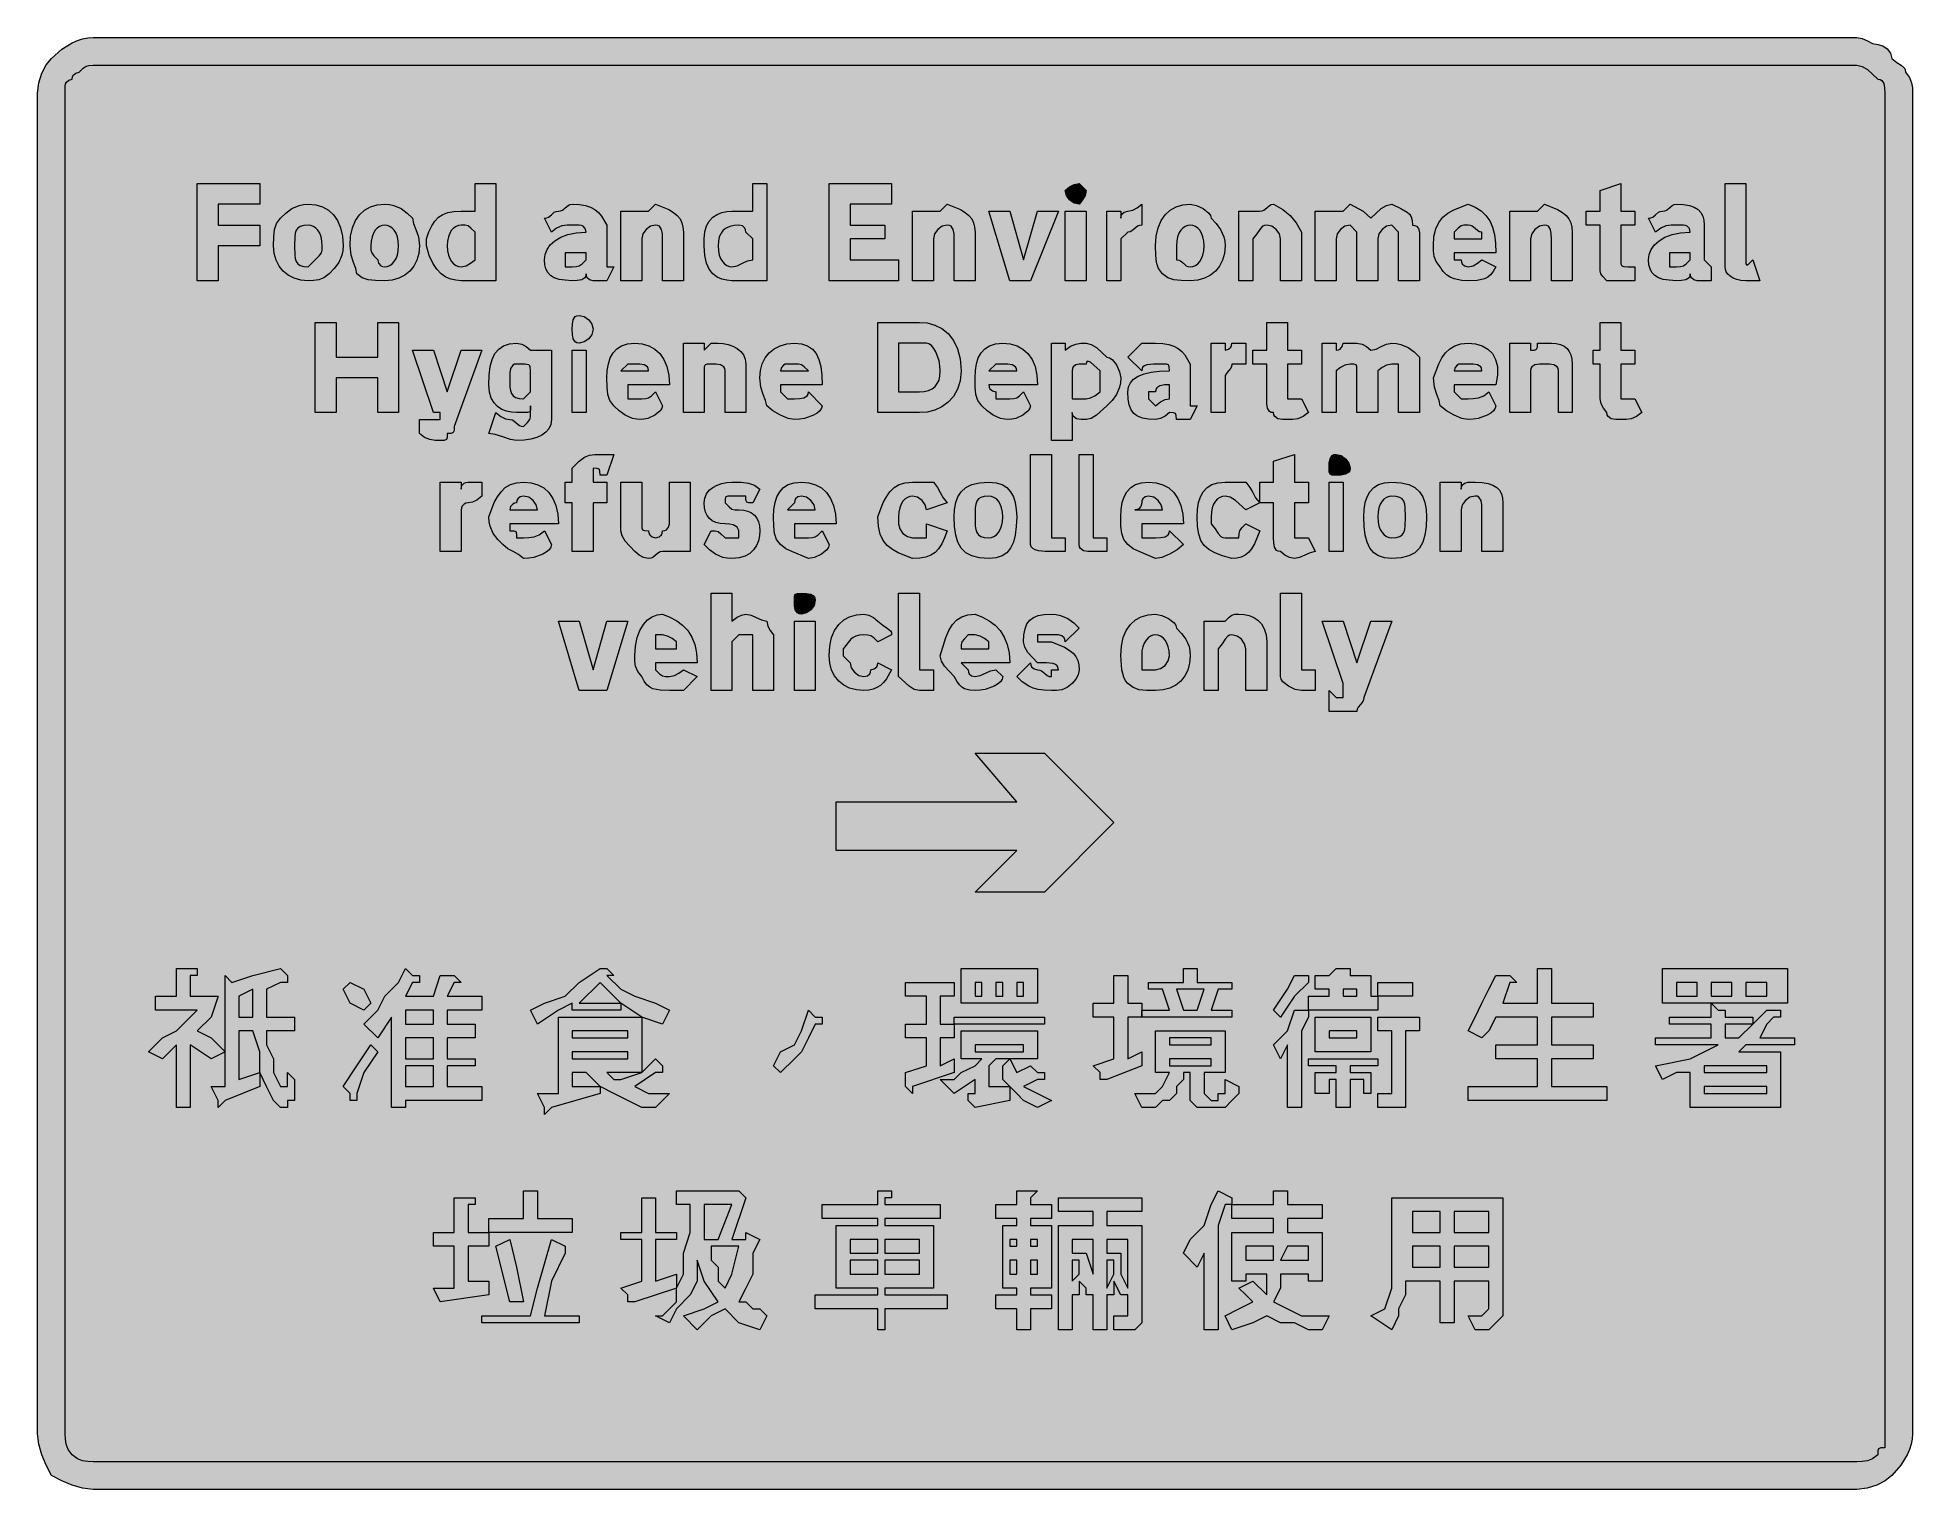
# Model space of a CAD drawing. Header units: metres. Extents: x 121 to 445, y 11 to 261.
import ezdxf

# ---------------------------------------------------------------- set-up
doc = ezdxf.new("R2010")
doc.units = ezdxf.units.M
doc.layers.add('FILL_BLACK_000000', color=7, linetype='Continuous', true_color=0x000000)
doc.layers.add('FILL_WHITE_FFFFFF', color=7, linetype='Continuous', true_color=0xffffff)

msp = doc.modelspace()

# ---------------------------------------------------------------- hatches: boundary and pattern name
at = {"layer": 'FILL_BLACK_000000', "true_color": 0x000000}
h = msp.add_hatch(color=7, dxfattribs=at)
h.dxf.hatch_style = 1
h.paths.add_polyline_path([(130.53, 10.56), (128.73, 10.77), (126.93, 11.31), (125.13, 12.08), (123.33, 12.96), (122.45, 14.76), (121.68, 16.56), (121.14, 18.36), (120.93, 20.16), (120.93, 251.76), (121.14, 253.54), (121.68, 255.21), (122.45, 256.65), (123.33, 257.76), (125.13, 259.33), (126.93, 260.46), (127.83, 260.85), (128.73, 261.13), (129.63, 261.3), (130.53, 261.36), (435.33, 261.36), (436.23, 261.17), (437.13, 260.76), (438.03, 260.35), (438.93, 260.16), (439.81, 259.95), (440.58, 259.41), (441.12, 258.64), (441.33, 257.76), (442.21, 257.05), (442.98, 256.56), (443.52, 256.07), (443.68, 255.76), (443.73, 255.36), (444.42, 254.46), (444.78, 253.56), (444.91, 252.66), (444.93, 251.76), (444.93, 20.16), (444.87, 19.26), (444.71, 18.36), (444.42, 17.46), (444.03, 16.56), (442.91, 14.76), (441.33, 12.96), (440.22, 12.08), (438.78, 11.31), (437.11, 10.77), (435.33, 10.56), (130.53, 10.56)])
h = msp.add_hatch(color=7, dxfattribs=at)
h.dxf.hatch_style = 1
h.paths.add_polyline_path([(152.13, 219.36), (148.53, 219.36), (148.53, 236.16), (159.33, 236.16), (159.33, 232.56), (152.13, 232.56), (152.13, 228.96), (159.33, 228.96), (159.33, 225.36), (152.13, 225.36), (152.13, 219.36)])
h = msp.add_hatch(color=7, dxfattribs=at)
h.dxf.hatch_style = 1
h.paths.add_polyline_path([(200.13, 236.16), (200.13, 219.36), (196.53, 219.36), (194.13, 219.36), (193.23, 219.42), (192.35, 219.62), (191.49, 219.99), (190.68, 220.56), (189.92, 221.35), (189.24, 222.4), (188.63, 223.72), (188.13, 225.36), (188.13, 226.56), (188.58, 227.8), (189.07, 228.83), (189.61, 229.66), (190.23, 230.31), (190.97, 230.79), (191.84, 231.12), (192.89, 231.3), (194.13, 231.36), (196.53, 231.36), (196.53, 236.16), (200.13, 236.16)])
h.paths.add_polyline_path([(196.53, 227.76), (195.82, 228.45), (195.33, 228.81), (194.84, 228.94), (194.13, 228.96), (193.68, 228.9), (193.25, 228.73), (192.84, 228.45), (192.48, 228.06), (192.17, 227.55), (191.94, 226.93), (191.78, 226.2), (191.73, 225.36), (191.78, 224.52), (191.94, 223.78), (192.17, 223.17), (192.48, 222.66), (192.84, 222.27), (193.25, 221.98), (193.68, 221.82), (194.13, 221.76), (195.01, 221.95), (195.78, 222.36), (196.53, 222.96), (196.53, 226.56), (196.53, 227.76)], flags=16)
h = msp.add_hatch(color=7, dxfattribs=at)
h.dxf.hatch_style = 1
h.paths.add_polyline_path([(246.93, 236.16), (246.93, 219.36), (244.53, 219.36), (240.93, 219.36), (240.03, 219.42), (239.17, 219.62), (238.36, 219.99), (237.63, 220.56), (237.02, 221.35), (236.54, 222.4), (236.24, 223.72), (236.13, 225.36), (236.13, 226.56), (236.24, 227.8), (236.54, 228.83), (237.02, 229.66), (237.63, 230.31), (238.36, 230.79), (239.17, 231.12), (240.03, 231.3), (240.93, 231.36), (244.53, 231.36), (244.53, 236.16), (246.93, 236.16)])
h.paths.add_polyline_path([(243.33, 227.76), (243.28, 228.16), (243.14, 228.45), (242.73, 228.81), (242.13, 228.96), (241.29, 228.9), (240.55, 228.73), (239.94, 228.45), (239.43, 228.06), (239.04, 227.55), (238.75, 226.93), (238.59, 226.2), (238.53, 225.36), (238.58, 224.52), (238.74, 223.78), (238.97, 223.17), (239.28, 222.66), (239.64, 222.27), (240.05, 221.98), (240.48, 221.82), (240.93, 221.76), (241.83, 221.95), (242.73, 222.36), (243.63, 222.77), (244.53, 222.96), (244.53, 226.56), (243.33, 227.76)], flags=16)
h = msp.add_hatch(color=7, dxfattribs=at)
h.dxf.hatch_style = 1
h.paths.add_polyline_path([(261.33, 222.96), (269.73, 222.96), (269.73, 219.36), (257.73, 219.36), (257.73, 236.16), (268.53, 236.16), (268.53, 232.56), (261.33, 232.56), (261.33, 228.96), (267.33, 228.96), (267.33, 226.56), (261.33, 226.56), (261.33, 222.96)])
h = msp.add_hatch(color=7, dxfattribs=at)
h.dxf.hatch_style = 1
h.paths.add_polyline_path([(301.94, 234.08), (301.53, 233.31), (300.93, 232.56), (300.05, 232.77), (299.28, 233.31), (298.74, 234.08), (298.53, 234.96), (299.28, 235.56), (300.05, 235.97), (300.93, 236.16), (302.13, 234.96), (301.94, 234.08)])
h = msp.add_hatch(color=7, dxfattribs=at)
h.dxf.hatch_style = 1
h.paths.add_polyline_path([(396.93, 231.36), (396.93, 228.96), (394.53, 228.96), (394.53, 222.96), (394.55, 222.27), (394.68, 221.91), (395.04, 221.78), (395.73, 221.76), (396.93, 221.76), (396.93, 219.36), (394.53, 219.36), (392.13, 219.36), (391.44, 220.07), (391.08, 220.56), (390.95, 221.05), (390.93, 221.76), (390.93, 228.96), (388.53, 228.96), (388.53, 231.36), (390.93, 231.36), (390.93, 234.96), (394.53, 236.16), (394.53, 231.36), (396.93, 231.36)])
h = msp.add_hatch(color=7, dxfattribs=at)
h.dxf.hatch_style = 1
h.paths.add_polyline_path([(416.13, 222.96), (416.15, 222.28), (416.28, 222.06), (416.64, 222.28), (417.33, 222.96), (418.53, 219.36), (417.33, 219.36), (416.13, 219.36), (415.29, 219.41), (414.56, 219.57), (413.94, 219.8), (413.43, 220.11), (413.04, 220.47), (412.76, 220.88), (412.59, 221.31), (412.53, 221.76), (412.53, 236.16), (416.13, 236.16), (416.13, 222.96)])
h = msp.add_hatch(color=7, dxfattribs=at)
h.dxf.hatch_style = 1
h.paths.add_polyline_path([(173.52, 223.77), (172.98, 222.51), (172.21, 221.48), (171.33, 220.56), (170.43, 219.87), (169.53, 219.51), (168.63, 219.38), (167.73, 219.36), (166.44, 219.47), (165.27, 219.79), (164.25, 220.31), (163.38, 221.01), (162.68, 221.88), (162.16, 222.9), (161.84, 224.07), (161.73, 225.36), (161.75, 226.95), (161.88, 228.21), (162.24, 229.24), (162.93, 230.16), (163.85, 231.04), (164.88, 231.81), (166.14, 232.35), (166.88, 232.51), (167.73, 232.56), (169.02, 232.45), (170.19, 232.11), (171.21, 231.55), (172.08, 230.76), (172.78, 229.75), (173.3, 228.51), (173.62, 227.05), (173.73, 225.36), (173.68, 224.51), (173.52, 223.77)])
h.paths.add_polyline_path([(169.92, 226.93), (169.69, 227.55), (169.38, 228.06), (169.02, 228.45), (168.61, 228.73), (168.18, 228.9), (167.73, 228.96), (166.94, 228.9), (166.34, 228.73), (165.92, 228.45), (165.63, 228.06), (165.46, 227.55), (165.37, 226.93), (165.33, 225.36), (165.37, 223.78), (165.46, 223.17), (165.63, 222.66), (165.92, 222.27), (166.34, 221.98), (166.94, 221.82), (167.73, 221.76), (168.93, 222.96), (169.62, 223.67), (169.98, 224.16), (170.11, 224.65), (170.13, 225.36), (170.08, 226.2), (169.92, 226.93)], flags=16)
h = msp.add_hatch(color=7, dxfattribs=at)
h.dxf.hatch_style = 1
h.paths.add_polyline_path([(186.5, 222.9), (185.98, 221.88), (185.28, 221.01), (184.41, 220.31), (183.39, 219.79), (182.22, 219.47), (180.93, 219.36), (179.34, 219.38), (178.08, 219.51), (177.05, 219.87), (176.13, 220.56), (175.94, 221.48), (175.53, 222.51), (175.12, 223.77), (174.93, 225.36), (175.04, 227.05), (175.36, 228.51), (175.88, 229.75), (176.58, 230.76), (177.45, 231.55), (178.47, 232.11), (179.64, 232.45), (180.93, 232.56), (181.78, 232.51), (182.52, 232.35), (183.78, 231.81), (184.81, 231.04), (185.73, 230.16), (185.92, 229.24), (186.33, 228.21), (186.74, 226.95), (186.93, 225.36), (186.82, 224.07), (186.5, 222.9)])
h.paths.add_polyline_path([(183.12, 226.93), (182.89, 227.55), (182.58, 228.06), (182.22, 228.45), (181.81, 228.73), (181.38, 228.9), (180.93, 228.96), (180.48, 228.9), (180.05, 228.73), (179.64, 228.45), (179.28, 228.06), (178.97, 227.55), (178.74, 226.93), (178.58, 226.2), (178.53, 225.36), (178.55, 224.65), (178.68, 224.16), (179.04, 223.67), (179.73, 222.96), (179.88, 222.36), (180.24, 221.95), (180.53, 221.81), (180.93, 221.76), (181.38, 221.82), (181.81, 221.98), (182.22, 222.27), (182.58, 222.66), (182.89, 223.17), (183.12, 223.78), (183.28, 224.52), (183.33, 225.36), (183.28, 226.2), (183.12, 226.93)], flags=16)
h = msp.add_hatch(color=7, dxfattribs=at)
h.dxf.hatch_style = 1
h.paths.add_polyline_path([(215.22, 228.77), (214.93, 228.91), (214.53, 228.96), (213.33, 228.96), (212.43, 228.94), (211.53, 228.81), (210.63, 228.45), (209.73, 227.76), (208.53, 230.16), (208.93, 230.21), (209.24, 230.35), (209.73, 230.76), (210.22, 231.17), (210.53, 231.31), (210.93, 231.36), (211.33, 231.41), (211.64, 231.55), (212.13, 231.96), (212.62, 232.37), (212.93, 232.51), (213.33, 232.56), (214.57, 232.5), (215.62, 232.33), (216.49, 232.05), (217.23, 231.66), (217.85, 231.15), (218.39, 230.53), (219.33, 228.96), (219.33, 222.96), (219.33, 221.76), (220.53, 221.76), (219.33, 219.36), (216.93, 219.36), (216.33, 219.51), (215.92, 219.87), (215.78, 220.16), (215.73, 220.56), (215.68, 220.16), (215.52, 219.87), (214.98, 219.51), (214.21, 219.38), (213.33, 219.36), (212.09, 219.42), (211.06, 219.58), (210.23, 219.87), (209.58, 220.26), (209.1, 220.77), (208.77, 221.38), (208.59, 222.12), (208.53, 222.96), (208.64, 223.86), (208.98, 224.72), (209.54, 225.53), (210.33, 226.26), (211.34, 226.87), (212.58, 227.35), (214.04, 227.65), (215.73, 227.76), (215.58, 228.36), (215.22, 228.77)])
h.paths.add_polyline_path([(213.33, 221.76), (214.04, 221.78), (214.53, 221.91), (215.02, 222.27), (215.73, 222.96), (215.73, 224.16), (212.13, 224.16), (212.13, 222.96), (212.13, 221.76), (213.33, 221.76)], flags=16)
h = msp.add_hatch(color=7, dxfattribs=at)
h.dxf.hatch_style = 1
h.paths.add_polyline_path([(228.93, 219.36), (228.93, 226.56), (228.91, 227.44), (228.78, 228.21), (228.42, 228.75), (228.13, 228.91), (227.73, 228.96), (226.85, 228.75), (226.08, 228.21), (225.54, 227.44), (225.33, 226.56), (225.33, 219.36), (221.73, 219.36), (221.73, 231.36), (225.33, 231.36), (226.53, 231.36), (227.73, 232.56), (230, 231.64), (230.83, 231.15), (231.48, 230.61), (231.96, 230.02), (232.29, 229.35), (232.47, 228.61), (232.53, 227.76), (232.53, 219.36), (228.93, 219.36)])
h = msp.add_hatch(color=7, dxfattribs=at)
h.dxf.hatch_style = 1
h.paths.add_polyline_path([(279.33, 219.36), (279.33, 226.56), (279.31, 227.44), (279.18, 228.21), (278.82, 228.75), (278.53, 228.91), (278.13, 228.96), (277.25, 228.75), (276.48, 228.21), (275.94, 227.44), (275.73, 226.56), (275.73, 219.36), (272.13, 219.36), (272.13, 231.36), (275.73, 231.36), (276.93, 231.36), (278.13, 232.56), (280.4, 231.64), (281.23, 231.15), (281.88, 230.61), (282.36, 230.02), (282.69, 229.35), (282.87, 228.61), (282.93, 227.76), (282.93, 219.36), (279.33, 219.36)])
h = msp.add_hatch(color=7, dxfattribs=at)
h.dxf.hatch_style = 1
h.paths.add_polyline_path([(285.33, 231.36), (288.93, 231.36), (291.33, 222.96), (293.73, 231.36), (297.33, 231.36), (292.53, 219.36), (291.33, 219.36), (288.93, 219.36), (285.33, 231.36)])
h = msp.add_hatch(color=7, dxfattribs=at)
h.dxf.hatch_style = 1
h.paths.add_polyline_path([(298.53, 219.36), (298.53, 231.36), (302.13, 231.36), (302.13, 219.36), (298.53, 219.36)])
h = msp.add_hatch(color=7, dxfattribs=at)
h.dxf.hatch_style = 1
h.paths.add_polyline_path([(305.73, 231.36), (308.13, 231.36), (308.13, 230.16), (308.18, 230.56), (308.32, 230.85), (308.73, 231.21), (309.33, 231.36), (310.21, 231.55), (310.98, 231.96), (311.73, 232.56), (311.73, 228.96), (311.33, 228.91), (311.02, 228.77), (310.53, 228.36), (310.04, 227.95), (309.73, 227.81), (309.33, 227.76), (308.13, 226.56), (308.13, 219.36), (305.73, 219.36), (305.73, 231.36)])
h = msp.add_hatch(color=7, dxfattribs=at)
h.dxf.hatch_style = 1
h.paths.add_polyline_path([(325.7, 222.9), (325.18, 221.88), (324.48, 221.01), (323.61, 220.31), (322.59, 219.79), (321.42, 219.47), (320.13, 219.36), (318.54, 219.38), (317.28, 219.51), (316.25, 219.87), (315.33, 220.56), (314.64, 221.48), (314.28, 222.51), (314.15, 223.77), (314.13, 225.36), (314.24, 227.05), (314.56, 228.51), (315.08, 229.75), (315.78, 230.76), (316.65, 231.55), (317.67, 232.11), (318.84, 232.45), (320.13, 232.56), (321.2, 232.35), (322.38, 231.81), (323.34, 231.04), (323.62, 230.61), (323.73, 230.16), (324.61, 229.24), (325.38, 228.21), (325.92, 226.95), (326.08, 226.21), (326.13, 225.36), (326.02, 224.07), (325.7, 222.9)])
h.paths.add_polyline_path([(322.32, 226.93), (322.09, 227.55), (321.78, 228.06), (321.42, 228.45), (321.01, 228.73), (320.58, 228.9), (320.13, 228.96), (319.68, 228.9), (319.25, 228.73), (318.84, 228.45), (318.48, 228.06), (318.17, 227.55), (317.94, 226.93), (317.78, 226.2), (317.73, 225.36), (317.73, 222.96), (318.13, 222.91), (318.44, 222.77), (318.93, 222.36), (319.42, 221.95), (319.73, 221.81), (320.13, 221.76), (320.58, 221.82), (321.01, 221.98), (321.42, 222.27), (321.78, 222.66), (322.09, 223.17), (322.32, 223.78), (322.48, 224.52), (322.53, 225.36), (322.48, 226.2), (322.32, 226.93)], flags=16)
h = msp.add_hatch(color=7, dxfattribs=at)
h.dxf.hatch_style = 1
h.paths.add_polyline_path([(335.73, 219.36), (335.73, 226.56), (335.52, 227.44), (334.98, 228.21), (334.21, 228.75), (333.33, 228.96), (332.93, 228.91), (332.62, 228.75), (332.13, 228.21), (331.64, 227.44), (330.93, 226.56), (330.93, 219.36), (328.53, 219.36), (328.53, 231.36), (330.93, 231.36), (332.13, 231.36), (332.53, 231.41), (332.84, 231.55), (333.33, 231.96), (333.82, 232.37), (334.13, 232.51), (334.53, 232.56), (336.12, 231.64), (337.38, 230.61), (338.41, 229.35), (339.33, 227.76), (339.33, 219.36), (335.73, 219.36)])
h = msp.add_hatch(color=7, dxfattribs=at)
h.dxf.hatch_style = 1
h.paths.add_polyline_path([(354.05, 228.75), (353.28, 228.21), (352.74, 227.44), (352.53, 226.56), (352.53, 219.36), (348.93, 219.36), (348.93, 227.76), (347.73, 228.96), (346.85, 228.75), (346.08, 228.21), (345.54, 227.44), (345.33, 226.56), (345.33, 219.36), (341.73, 219.36), (341.73, 231.36), (345.33, 231.36), (346.53, 231.36), (347.73, 232.56), (349.98, 231.36), (351.33, 230.16), (353.13, 231.81), (354.03, 232.35), (354.93, 232.56), (356.51, 231.83), (357.63, 231.21), (358.02, 230.84), (358.3, 230.37), (358.47, 229.75), (358.53, 228.96), (358.93, 228.91), (359.22, 228.77), (359.58, 228.36), (359.73, 227.76), (359.73, 219.36), (356.13, 219.36), (356.13, 227.76), (354.93, 228.96), (354.05, 228.75)])
h = msp.add_hatch(color=7, dxfattribs=at)
h.dxf.hatch_style = 1
h.paths.add_polyline_path([(365.73, 222.96), (366.93, 222.96), (366.98, 222.56), (367.12, 222.27), (367.53, 221.91), (368.13, 221.76), (369.01, 221.95), (369.78, 222.36), (370.53, 222.96), (372.93, 221.76), (372.48, 220.97), (372.01, 220.37), (371.52, 219.95), (370.98, 219.66), (369.72, 219.4), (368.13, 219.36), (367.04, 219.4), (365.73, 219.66), (365.06, 219.95), (364.42, 220.37), (363.83, 220.97), (363.33, 221.76), (362.64, 222.66), (362.28, 223.56), (362.15, 224.46), (362.13, 225.36), (362.24, 227), (362.56, 228.34), (363.08, 229.43), (363.78, 230.31), (364.65, 231.02), (365.67, 231.6), (368.13, 232.56), (369.37, 232.05), (370.4, 231.42), (371.23, 230.64), (371.88, 229.71), (372.36, 228.61), (372.69, 227.33), (372.87, 225.85), (372.93, 224.16), (365.73, 224.16), (365.73, 222.96)])
h.paths.add_polyline_path([(370.53, 227.76), (370.13, 227.81), (369.82, 227.95), (369.33, 228.36), (368.84, 228.77), (368.53, 228.91), (368.13, 228.96), (367.42, 228.94), (366.93, 228.81), (366.44, 228.45), (365.73, 227.76), (365.73, 226.56), (370.53, 226.56), (370.53, 227.76)], flags=16)
h = msp.add_hatch(color=7, dxfattribs=at)
h.dxf.hatch_style = 1
h.paths.add_polyline_path([(382.53, 219.36), (382.53, 226.56), (382.51, 227.44), (382.38, 228.21), (382.02, 228.75), (381.73, 228.91), (381.33, 228.96), (380.45, 228.75), (379.68, 228.21), (379.14, 227.44), (378.93, 226.56), (378.93, 219.36), (375.33, 219.36), (375.33, 231.36), (378.93, 231.36), (380.13, 231.36), (381.33, 232.56), (383.6, 231.64), (384.43, 231.15), (385.08, 230.61), (385.56, 230.02), (385.89, 229.35), (386.07, 228.61), (386.13, 227.76), (386.13, 219.36), (382.53, 219.36)])
h = msp.add_hatch(color=7, dxfattribs=at)
h.dxf.hatch_style = 1
h.paths.add_polyline_path([(406.02, 228.77), (405.73, 228.91), (405.33, 228.96), (404.13, 228.96), (403.23, 228.94), (402.33, 228.81), (401.43, 228.45), (400.53, 227.76), (399.33, 230.16), (399.73, 230.21), (400.04, 230.35), (400.53, 230.76), (401.02, 231.17), (401.33, 231.31), (401.73, 231.36), (402.13, 231.41), (402.44, 231.55), (402.93, 231.96), (403.42, 232.37), (403.73, 232.51), (404.13, 232.56), (405.37, 232.5), (406.4, 232.33), (407.23, 232.05), (407.88, 231.66), (408.36, 231.15), (408.69, 230.53), (408.87, 229.8), (408.93, 228.96), (408.93, 222.96), (410.13, 221.76), (410.13, 219.36), (407.73, 219.36), (407.13, 219.51), (406.72, 219.87), (406.58, 220.16), (406.53, 220.56), (406.48, 220.16), (406.32, 219.87), (405.78, 219.51), (405.01, 219.38), (404.13, 219.36), (402.89, 219.42), (401.86, 219.58), (401.03, 219.87), (400.38, 220.26), (399.9, 220.77), (399.57, 221.38), (399.39, 222.12), (399.33, 222.96), (399.44, 223.86), (399.78, 224.72), (400.34, 225.53), (401.13, 226.26), (402.14, 226.87), (403.38, 227.35), (404.84, 227.65), (406.53, 227.76), (406.38, 228.36), (406.02, 228.77)])
h.paths.add_polyline_path([(404.13, 221.76), (404.84, 221.78), (405.33, 221.91), (405.82, 222.27), (406.53, 222.96), (406.53, 224.16), (402.93, 224.16), (402.93, 222.96), (402.93, 221.76), (404.13, 221.76)], flags=16)
h = msp.add_hatch(color=7, dxfattribs=at)
h.dxf.hatch_style = 1
h.paths.add_polyline_path([(176.13, 206.16), (179.73, 206.16), (179.73, 212.16), (183.33, 212.16), (183.33, 196.56), (179.73, 196.56), (179.73, 202.56), (176.13, 202.56), (172.53, 202.56), (172.53, 196.56), (168.93, 196.56), (168.93, 212.16), (172.53, 212.16), (172.53, 206.16), (176.13, 206.16)])
h = msp.add_hatch(color=7, dxfattribs=at)
h.dxf.hatch_style = 1
h.paths.add_polyline_path([(216.72, 210.08), (216.18, 209.31), (215.41, 208.77), (214.53, 208.56), (214.13, 208.61), (213.84, 208.77), (213.48, 209.31), (213.35, 210.08), (213.33, 210.96), (213.35, 211.84), (213.48, 212.61), (213.84, 213.15), (214.13, 213.31), (214.53, 213.36), (215.41, 213.15), (216.18, 212.61), (216.72, 211.84), (216.93, 210.96), (216.72, 210.08)])
h = msp.add_hatch(color=7, dxfattribs=at)
h.dxf.hatch_style = 1
h.paths.add_polyline_path([(266.13, 212.16), (273.33, 212.16), (274.67, 212.05), (275.97, 211.69), (277.19, 211.08), (278.28, 210.21), (279.2, 209.05), (279.91, 207.6), (280.37, 205.84), (280.53, 203.76), (280.37, 202.07), (279.91, 200.61), (279.2, 199.37), (278.28, 198.36), (277.19, 197.57), (275.97, 197.01), (274.67, 196.67), (273.33, 196.56), (266.13, 196.56), (266.13, 212.16)])
h.paths.add_polyline_path([(272.13, 200.16), (273.33, 200.16), (274.17, 200.22), (274.9, 200.38), (275.52, 200.67), (276.03, 201.06), (276.42, 201.57), (276.71, 202.18), (276.87, 202.92), (276.93, 203.76), (276.88, 204.66), (276.72, 205.52), (276.18, 207.06), (275.82, 207.67), (275.41, 208.15), (274.98, 208.45), (274.53, 208.56), (273.33, 208.56), (272.13, 208.56), (269.73, 208.56), (269.73, 200.16), (272.13, 200.16)], flags=16)
h = msp.add_hatch(color=7, dxfattribs=at)
h.dxf.hatch_style = 1
h.paths.add_polyline_path([(339.33, 207.36), (339.33, 204.96), (336.93, 204.96), (336.93, 200.16), (336.93, 198.96), (338.13, 198.96), (339.33, 198.96), (340.53, 196.56), (339.63, 195.87), (338.73, 195.51), (337.83, 195.38), (336.93, 195.36), (336.05, 195.38), (335.28, 195.51), (334.74, 195.87), (334.58, 196.16), (334.53, 196.56), (334.13, 196.61), (333.84, 196.77), (333.48, 197.31), (333.35, 198.08), (333.33, 198.96), (333.33, 204.96), (330.93, 204.96), (330.93, 207.36), (333.33, 207.36), (333.33, 212.16), (336.93, 212.16), (336.93, 207.36), (339.33, 207.36)])
h = msp.add_hatch(color=7, dxfattribs=at)
h.dxf.hatch_style = 1
h.paths.add_polyline_path([(396.93, 207.36), (396.93, 204.96), (394.53, 204.96), (394.53, 200.16), (394.53, 198.96), (395.73, 198.96), (396.93, 198.96), (398.13, 196.56), (397.23, 195.87), (396.33, 195.51), (395.43, 195.38), (394.53, 195.36), (393.65, 195.38), (392.88, 195.51), (392.34, 195.87), (392.18, 196.16), (392.13, 196.56), (391.53, 197.31), (391.12, 198.08), (390.93, 198.96), (390.93, 204.96), (389.73, 204.96), (389.73, 207.36), (390.93, 207.36), (390.93, 212.16), (394.53, 212.16), (394.53, 207.36), (396.93, 207.36)])
h = msp.add_hatch(color=7, dxfattribs=at)
h.dxf.hatch_style = 1
h.paths.add_polyline_path([(192.93, 194.16), (192.91, 193.47), (192.78, 193.11), (192.42, 192.98), (191.73, 192.96), (191.71, 192.27), (191.58, 191.91), (191.22, 191.78), (190.53, 191.76), (189.63, 191.78), (188.73, 191.91), (187.83, 192.27), (186.93, 192.96), (186.93, 195.36), (188.13, 195.36), (189.33, 195.36), (190.53, 195.36), (190.53, 196.56), (189.33, 196.56), (185.73, 207.36), (189.33, 207.36), (191.73, 200.16), (194.13, 207.36), (197.73, 207.36), (192.93, 194.16)])
h = msp.add_hatch(color=7, dxfattribs=at)
h.dxf.hatch_style = 1
h.paths.add_polyline_path([(209.3, 193.78), (208.78, 193.17), (208.08, 192.66), (207.21, 192.27), (206.19, 191.98), (205.02, 191.82), (203.73, 191.76), (202.64, 191.95), (201.33, 192.36), (200.02, 192.77), (198.93, 192.96), (200.13, 196.56), (201.01, 195.87), (201.78, 195.51), (202.53, 195.36), (202.93, 195.31), (203.24, 195.17), (203.73, 194.76), (204.22, 194.35), (204.53, 194.21), (204.93, 194.16), (205.62, 194.87), (205.98, 195.36), (206.11, 195.85), (206.13, 196.56), (206.13, 197.76), (206.11, 197.07), (205.98, 196.71), (205.62, 196.58), (204.93, 196.56), (203.73, 196.56), (202.83, 196.62), (201.97, 196.8), (201.16, 197.13), (200.43, 197.61), (199.82, 198.26), (199.34, 199.09), (199.04, 200.12), (198.93, 201.36), (198.99, 203.05), (199.17, 204.51), (199.5, 205.75), (199.98, 206.76), (200.63, 207.55), (201.46, 208.11), (202.49, 208.45), (203.73, 208.56), (204.61, 208.37), (205.38, 207.96), (206.13, 207.36), (209.73, 207.36), (209.73, 195.36), (209.62, 194.52), (209.3, 193.78)])
h.paths.add_polyline_path([(206, 204.67), (205.83, 204.81), (205.12, 204.94), (203.73, 204.96), (203.33, 204.91), (203.04, 204.75), (202.68, 204.21), (202.55, 203.44), (202.53, 202.56), (202.57, 200.98), (202.66, 200.37), (202.83, 199.86), (203.12, 199.47), (203.54, 199.18), (204.14, 199.02), (204.93, 198.96), (206.13, 200.16), (206.13, 201.36), (206.13, 203.76), (206.09, 204.45), (206, 204.67)], flags=16)
h = msp.add_hatch(color=7, dxfattribs=at)
h.dxf.hatch_style = 1
h.paths.add_polyline_path([(213.33, 196.56), (213.33, 207.36), (215.73, 207.36), (215.73, 196.56), (213.33, 196.56)])
h = msp.add_hatch(color=7, dxfattribs=at)
h.dxf.hatch_style = 1
h.paths.add_polyline_path([(222.93, 200.16), (222.93, 198.96), (225.33, 198.96), (226.04, 198.98), (226.53, 199.11), (227.02, 199.47), (227.73, 200.16), (228.93, 197.76), (228.82, 197.31), (228.54, 196.88), (227.58, 196.11), (226.4, 195.57), (225.33, 195.36), (224.48, 195.41), (223.74, 195.57), (222.48, 196.11), (221.45, 196.88), (220.53, 197.76), (219.84, 198.68), (219.48, 199.71), (219.35, 200.97), (219.33, 202.56), (219.39, 203.85), (219.57, 205.02), (219.9, 206.04), (220.38, 206.91), (221.03, 207.61), (221.86, 208.13), (222.89, 208.45), (224.13, 208.56), (225.42, 208.45), (226.59, 208.11), (227.61, 207.55), (228.48, 206.76), (229.18, 205.75), (229.7, 204.51), (230.02, 203.05), (230.13, 201.36), (222.93, 201.36), (222.93, 200.16)])
h.paths.add_polyline_path([(226.48, 204.16), (226.32, 204.45), (225.78, 204.81), (225.01, 204.94), (224.13, 204.96), (222.93, 204.96), (221.73, 203.76), (226.53, 203.76), (226.48, 204.16)], flags=16)
h = msp.add_hatch(color=7, dxfattribs=at)
h.dxf.hatch_style = 1
h.paths.add_polyline_path([(239.73, 196.56), (239.73, 202.56), (239.73, 203.76), (239.68, 204.16), (239.52, 204.45), (238.98, 204.81), (238.21, 204.94), (237.33, 204.96), (236.64, 204.94), (236.28, 204.81), (236.15, 204.45), (236.13, 203.76), (236.13, 196.56), (232.53, 196.56), (232.53, 208.56), (236.13, 208.56), (236.13, 207.36), (237.33, 208.56), (238.53, 208.56), (239.43, 208.5), (240.29, 208.33), (241.1, 208.05), (241.83, 207.66), (242.44, 207.15), (242.92, 206.53), (243.22, 205.8), (243.33, 204.96), (243.33, 203.76), (243.33, 196.56), (239.73, 196.56)])
h = msp.add_hatch(color=7, dxfattribs=at)
h.dxf.hatch_style = 1
h.paths.add_polyline_path([(249.33, 200.16), (250.53, 198.96), (251.73, 198.96), (252.61, 198.98), (253.38, 199.11), (253.92, 199.47), (254.08, 199.76), (254.13, 200.16), (256.53, 197.76), (256.42, 197.31), (256.12, 196.88), (255.64, 196.47), (255.03, 196.11), (253.49, 195.57), (252.63, 195.41), (251.73, 195.36), (250.64, 195.57), (249.33, 196.11), (248.02, 196.88), (246.93, 197.76), (246.74, 198.68), (246.33, 199.71), (245.92, 200.97), (245.73, 202.56), (245.84, 203.85), (246.16, 205.02), (246.68, 206.04), (247.38, 206.91), (248.25, 207.61), (249.27, 208.13), (250.44, 208.45), (251.73, 208.56), (252.97, 208.45), (254, 208.11), (254.83, 207.55), (255.48, 206.76), (255.96, 205.75), (256.29, 204.51), (256.47, 203.05), (256.53, 201.36), (249.33, 201.36), (249.33, 200.16)])
h.paths.add_polyline_path([(253.42, 204.45), (252.93, 204.81), (252.44, 204.94), (251.73, 204.96), (250.53, 204.96), (250.13, 204.91), (249.84, 204.77), (249.48, 204.36), (249.33, 203.76), (254.13, 203.76), (253.42, 204.45)], flags=16)
h = msp.add_hatch(color=7, dxfattribs=at)
h.dxf.hatch_style = 1
h.paths.add_polyline_path([(285.38, 200.96), (285.52, 200.67), (285.93, 200.31), (286.53, 200.16), (286.53, 198.96), (288.93, 198.96), (289.64, 198.98), (290.13, 199.11), (290.62, 199.47), (291.33, 200.16), (292.53, 197.76), (292.42, 197.31), (292.14, 196.88), (291.18, 196.11), (290, 195.57), (288.93, 195.36), (288.08, 195.41), (287.34, 195.57), (286.08, 196.11), (285.05, 196.88), (284.13, 197.76), (283.44, 198.68), (283.08, 199.71), (282.95, 200.97), (282.93, 202.56), (282.99, 203.85), (283.17, 205.02), (283.5, 206.04), (283.98, 206.91), (284.63, 207.61), (285.46, 208.13), (286.49, 208.45), (287.73, 208.56), (289.02, 208.45), (290.19, 208.11), (291.21, 207.55), (292.08, 206.76), (292.78, 205.75), (293.3, 204.51), (293.62, 203.05), (293.73, 201.36), (285.33, 201.36), (285.38, 200.96)])
h.paths.add_polyline_path([(290.08, 204.16), (289.92, 204.45), (289.38, 204.81), (288.61, 204.94), (287.73, 204.96), (286.53, 204.96), (285.33, 203.76), (290.13, 203.76), (290.08, 204.16)], flags=16)
h = msp.add_hatch(color=7, dxfattribs=at)
h.dxf.hatch_style = 1
h.paths.add_polyline_path([(307.92, 200.97), (307.38, 199.71), (306.61, 198.68), (305.73, 197.76), (303.93, 196.11), (303.03, 195.57), (302.13, 195.36), (301.25, 195.38), (300.48, 195.51), (299.94, 195.87), (299.78, 196.16), (299.73, 196.56), (299.73, 191.76), (296.13, 191.76), (296.13, 208.56), (298.53, 208.56), (298.53, 207.36), (299.43, 208.05), (300.33, 208.41), (301.23, 208.54), (302.13, 208.56), (303.03, 208.35), (303.93, 207.81), (305.73, 206.16), (306.18, 206.05), (306.61, 205.77), (307.38, 204.81), (307.92, 203.63), (308.13, 202.56), (308.08, 201.71), (307.92, 200.97)])
h.paths.add_polyline_path([(303.65, 199.47), (304.53, 200.16), (304.53, 201.36), (304.53, 203.76), (302.88, 205.26), (302.57, 205.42), (302.34, 205.45), (302.18, 205.3), (302.13, 204.96), (300.93, 204.96), (300.33, 204.81), (299.92, 204.45), (299.78, 204.16), (299.73, 203.76), (299.73, 200.16), (299.73, 198.96), (302.13, 198.96), (302.88, 199.11), (303.65, 199.47)], flags=16)
h = msp.add_hatch(color=7, dxfattribs=at)
h.dxf.hatch_style = 1
h.paths.add_polyline_path([(316.38, 204.81), (316.02, 204.94), (315.33, 204.96), (313.76, 204.94), (312.63, 204.81), (312.24, 204.67), (311.96, 204.45), (311.79, 204.16), (311.73, 203.76), (309.33, 206.16), (311.73, 208.56), (314.13, 208.56), (315.37, 208.5), (316.42, 208.33), (317.29, 208.05), (318.03, 207.66), (318.65, 207.15), (319.19, 206.53), (320.13, 204.96), (320.13, 198.96), (320.13, 197.76), (321.33, 197.76), (320.13, 195.36), (317.73, 195.36), (317.71, 196.05), (317.58, 196.41), (317.22, 196.54), (316.53, 196.56), (315.78, 195.96), (315.01, 195.55), (314.13, 195.36), (312.89, 195.42), (311.86, 195.6), (311.03, 195.93), (310.38, 196.41), (309.9, 197.06), (309.57, 197.89), (309.39, 198.92), (309.33, 200.16), (309.44, 201), (309.78, 201.73), (310.34, 202.35), (311.13, 202.86), (312.14, 203.25), (313.38, 203.53), (314.84, 203.7), (316.53, 203.76), (316.51, 204.45), (316.38, 204.81)])
h.paths.add_polyline_path([(314.13, 197.76), (315.01, 198.45), (315.78, 198.81), (316.53, 198.96), (316.53, 201.36), (315.65, 201.34), (314.88, 201.21), (314.34, 200.85), (314.18, 200.56), (314.13, 200.16), (312.93, 200.16), (312.93, 198.96), (314.13, 197.76)], flags=16)
h = msp.add_hatch(color=7, dxfattribs=at)
h.dxf.hatch_style = 1
h.paths.add_polyline_path([(323.73, 208.56), (326.13, 208.56), (326.13, 207.36), (326.73, 207.51), (327.14, 207.87), (327.28, 208.16), (327.33, 208.56), (329.73, 208.56), (329.73, 204.96), (327.33, 204.96), (327.28, 204.56), (327.14, 204.25), (326.73, 203.76), (326.32, 203.27), (326.18, 202.96), (326.13, 202.56), (326.13, 196.56), (323.73, 196.56), (323.73, 208.56)])
h = msp.add_hatch(color=7, dxfattribs=at)
h.dxf.hatch_style = 1
h.paths.add_polyline_path([(354.05, 204.77), (353.28, 204.36), (352.53, 203.76), (352.53, 196.56), (348.93, 196.56), (348.93, 203.76), (348.91, 204.45), (348.78, 204.81), (348.42, 204.94), (347.73, 204.96), (346.85, 204.77), (346.08, 204.36), (345.33, 203.76), (345.33, 196.56), (342.93, 196.56), (342.93, 208.56), (345.33, 208.56), (345.33, 207.36), (345.73, 207.41), (346.02, 207.55), (346.38, 207.96), (346.53, 208.56), (348.93, 208.56), (349.81, 208.37), (350.58, 207.96), (351.33, 207.36), (352.23, 207.55), (353.13, 207.96), (354.03, 208.37), (354.93, 208.56), (355.78, 208.51), (356.52, 208.35), (357.78, 207.81), (358.81, 207.04), (359.73, 206.16), (359.73, 204.96), (359.73, 196.56), (356.13, 196.56), (356.13, 203.76), (356.13, 204.96), (354.93, 204.96), (354.05, 204.77)])
h = msp.add_hatch(color=7, dxfattribs=at)
h.dxf.hatch_style = 1
h.paths.add_polyline_path([(365.73, 200.16), (366.93, 198.96), (368.13, 198.96), (369.03, 198.98), (369.93, 199.11), (370.83, 199.47), (371.73, 200.16), (372.93, 197.76), (372.82, 197.31), (372.52, 196.88), (372.04, 196.47), (371.43, 196.11), (369.89, 195.57), (369.03, 195.41), (368.13, 195.36), (367.04, 195.57), (365.73, 196.11), (364.42, 196.88), (363.33, 197.76), (363.14, 198.68), (362.73, 199.71), (362.32, 200.97), (362.13, 202.56), (363.07, 205.02), (363.61, 206.04), (364.23, 206.91), (364.97, 207.61), (365.84, 208.13), (366.89, 208.45), (368.13, 208.56), (369.42, 208.45), (370.57, 208.11), (371.55, 207.55), (372.33, 206.76), (372.89, 205.75), (373.19, 204.51), (373.22, 203.05), (372.93, 201.36), (365.73, 201.36), (365.73, 200.16)])
h.paths.add_polyline_path([(370.48, 204.16), (370.32, 204.45), (369.78, 204.81), (369.01, 204.94), (368.13, 204.96), (366.93, 204.96), (366.53, 204.91), (366.24, 204.77), (365.88, 204.36), (365.73, 203.76), (370.53, 203.76), (370.48, 204.16)], flags=16)
h = msp.add_hatch(color=7, dxfattribs=at)
h.dxf.hatch_style = 1
h.paths.add_polyline_path([(383.73, 196.56), (383.73, 202.56), (383.73, 203.76), (383.68, 204.16), (383.52, 204.45), (382.98, 204.81), (382.21, 204.94), (381.33, 204.96), (380.45, 204.94), (379.68, 204.81), (379.14, 204.45), (378.98, 204.16), (378.93, 203.76), (378.93, 196.56), (375.33, 196.56), (375.33, 208.56), (378.93, 208.56), (378.93, 207.36), (379.62, 207.38), (379.98, 207.51), (380.11, 207.87), (380.13, 208.56), (382.53, 208.56), (383.37, 208.5), (384.11, 208.33), (384.72, 208.05), (385.23, 207.66), (385.62, 207.15), (385.91, 206.53), (386.07, 205.8), (386.13, 204.96), (386.13, 203.76), (386.13, 196.56), (383.73, 196.56)])
h = msp.add_hatch(color=7, dxfattribs=at)
h.dxf.hatch_style = 1
h.paths.add_polyline_path([(213.33, 172.56), (213.33, 180.96), (212.13, 180.96), (212.13, 184.56), (213.33, 184.56), (213.33, 186.96), (214.53, 188.16), (215.43, 188.85), (216.33, 189.21), (217.23, 189.34), (218.13, 189.36), (220.53, 189.36), (219.33, 185.76), (218.13, 185.76), (218.11, 186.45), (217.98, 186.81), (217.62, 186.94), (216.93, 186.96), (216.93, 185.76), (216.93, 184.56), (219.33, 184.56), (219.33, 180.96), (216.93, 180.96), (216.93, 172.56), (213.33, 172.56)])
h = msp.add_hatch(color=7, dxfattribs=at)
h.dxf.hatch_style = 1
h.paths.add_polyline_path([(296.13, 176.16), (296.13, 174.96), (298.53, 174.96), (298.53, 172.56), (297.33, 172.56), (296.13, 172.56), (295.06, 172.58), (293.88, 172.71), (293.35, 172.85), (292.92, 173.07), (292.64, 173.36), (292.53, 173.76), (292.53, 174.96), (292.53, 189.36), (296.13, 189.36), (296.13, 176.16)])
h = msp.add_hatch(color=7, dxfattribs=at)
h.dxf.hatch_style = 1
h.paths.add_polyline_path([(303.33, 176.16), (303.33, 174.96), (305.73, 174.96), (305.73, 172.56), (303.33, 172.56), (302.45, 172.58), (301.68, 172.71), (301.14, 173.07), (300.98, 173.36), (300.93, 173.76), (300.93, 174.96), (300.93, 189.36), (303.33, 189.36), (303.33, 176.16)])
h = msp.add_hatch(color=7, dxfattribs=at)
h.dxf.hatch_style = 1
h.paths.add_polyline_path([(340.53, 184.56), (340.53, 180.96), (338.13, 180.96), (338.13, 176.16), (338.13, 174.96), (339.33, 174.96), (340.53, 174.96), (341.73, 172.56), (340.83, 172.37), (339.93, 171.96), (339.03, 171.55), (338.13, 171.36), (337.25, 171.55), (336.48, 171.96), (335.73, 172.56), (335.33, 172.61), (335.04, 172.77), (334.68, 173.31), (334.55, 174.08), (334.53, 174.96), (334.53, 180.96), (332.13, 180.96), (332.13, 184.56), (334.53, 184.56), (334.53, 188.16), (338.13, 189.36), (338.13, 184.56), (340.53, 184.56)])
h = msp.add_hatch(color=7, dxfattribs=at)
h.dxf.hatch_style = 1
h.paths.add_polyline_path([(347.68, 186.56), (347.52, 186.27), (346.98, 185.91), (346.21, 185.78), (345.33, 185.76), (344.64, 185.78), (344.28, 185.91), (344.15, 186.27), (344.13, 186.96), (344.15, 187.84), (344.28, 188.61), (344.64, 189.15), (344.93, 189.31), (345.33, 189.36), (346.21, 189.15), (346.98, 188.61), (347.52, 187.84), (347.73, 186.96), (347.68, 186.56)])
h = msp.add_hatch(color=7, dxfattribs=at)
h.dxf.hatch_style = 1
h.paths.add_polyline_path([(190.53, 184.56), (194.13, 184.56), (194.13, 183.36), (194.28, 183.96), (194.64, 184.37), (194.93, 184.51), (195.33, 184.56), (197.73, 184.56), (197.73, 182.16), (196.85, 181.47), (196.08, 181.11), (195.33, 180.96), (194.93, 180.91), (194.64, 180.77), (194.28, 180.36), (194.13, 179.76), (194.13, 172.56), (190.53, 172.56), (190.53, 184.56)])
h = msp.add_hatch(color=7, dxfattribs=at)
h.dxf.hatch_style = 1
h.paths.add_polyline_path([(202.53, 176.16), (203.22, 176.14), (203.58, 176.01), (203.71, 175.65), (203.73, 174.96), (204.93, 174.96), (205.83, 174.98), (206.73, 175.11), (207.63, 175.47), (208.53, 176.16), (209.73, 173.76), (209.62, 173.31), (209.32, 172.88), (208.84, 172.47), (208.23, 172.11), (206.69, 171.57), (205.83, 171.41), (204.93, 171.36), (204.03, 172.07), (203.13, 172.56), (202.23, 173.05), (201.33, 173.76), (200.45, 174.68), (199.68, 175.71), (199.14, 176.97), (198.98, 177.71), (198.93, 178.56), (199.87, 181.02), (200.41, 182.04), (201.03, 182.91), (201.77, 183.61), (202.64, 184.13), (203.69, 184.45), (204.93, 184.56), (206.22, 184.45), (207.39, 184.11), (208.41, 183.55), (209.28, 182.76), (209.98, 181.75), (210.5, 180.51), (210.82, 179.05), (210.93, 177.36), (202.53, 177.36), (202.53, 176.16)])
h.paths.add_polyline_path([(207.12, 180.64), (206.58, 181.41), (205.81, 181.95), (204.93, 182.16), (204.33, 182.01), (203.92, 181.65), (203.78, 181.36), (203.73, 180.96), (203.33, 180.91), (203.04, 180.77), (202.68, 180.36), (202.53, 179.76), (207.33, 179.76), (207.12, 180.64)], flags=16)
h = msp.add_hatch(color=7, dxfattribs=at)
h.dxf.hatch_style = 1
h.paths.add_polyline_path([(233.73, 184.56), (233.73, 172.56), (230.13, 172.56), (228.93, 172.56), (228.53, 172.51), (228.22, 172.37), (227.73, 171.96), (227.24, 171.55), (226.93, 171.41), (226.53, 171.36), (225.65, 171.55), (224.88, 171.96), (224.13, 172.56), (222.48, 174.36), (221.94, 175.26), (221.73, 176.16), (221.73, 184.56), (225.33, 184.56), (225.33, 177.36), (225.35, 176.67), (225.48, 176.31), (225.84, 176.18), (226.53, 176.16), (226.58, 175.76), (226.72, 175.47), (227.13, 175.11), (227.73, 174.96), (228.33, 175.11), (228.74, 175.47), (228.88, 175.76), (228.93, 176.16), (229.33, 176.21), (229.62, 176.35), (229.98, 176.76), (230.13, 177.36), (230.13, 184.56), (233.73, 184.56)])
h = msp.add_hatch(color=7, dxfattribs=at)
h.dxf.hatch_style = 1
h.paths.add_polyline_path([(245.67, 175.26), (245.49, 174.4), (245.16, 173.59), (244.68, 172.86), (244.03, 172.25), (243.2, 171.77), (242.17, 171.47), (240.93, 171.36), (240.08, 171.41), (239.34, 171.57), (238.08, 172.11), (237.05, 172.88), (236.13, 173.76), (237.33, 176.16), (238.04, 176.14), (238.53, 176.01), (239.02, 175.65), (239.73, 174.96), (240.93, 174.96), (242.13, 174.96), (242.13, 176.16), (242.09, 176.35), (241.83, 176.76), (241.12, 177.17), (240.52, 177.31), (239.73, 177.36), (238.89, 177.42), (238.16, 177.58), (237.54, 177.87), (237.03, 178.26), (236.64, 178.77), (236.36, 179.38), (236.19, 180.12), (236.13, 180.96), (236.24, 181.8), (236.54, 182.53), (237.02, 183.15), (237.63, 183.66), (238.36, 184.05), (239.17, 184.33), (240.03, 184.5), (240.93, 184.56), (242.52, 184.54), (243.78, 184.41), (244.81, 184.05), (245.73, 183.36), (244.53, 180.96), (243.84, 180.98), (243.48, 181.11), (243.35, 181.47), (243.33, 182.16), (240.93, 182.16), (240.24, 182.14), (239.88, 182.01), (239.75, 181.65), (239.73, 180.96), (240.44, 180.27), (240.93, 179.91), (241.42, 179.78), (242.13, 179.76), (242.97, 179.7), (243.7, 179.53), (244.32, 179.25), (244.83, 178.86), (245.22, 178.35), (245.5, 177.73), (245.67, 177), (245.73, 176.16), (245.67, 175.26)])
h = msp.add_hatch(color=7, dxfattribs=at)
h.dxf.hatch_style = 1
h.paths.add_polyline_path([(251.73, 176.16), (251.73, 174.96), (254.13, 174.96), (254.84, 174.98), (255.33, 175.11), (255.82, 175.47), (256.53, 176.16), (257.73, 173.76), (257.62, 173.31), (257.34, 172.88), (256.38, 172.11), (255.2, 171.57), (254.13, 171.36), (251.28, 172.56), (250.25, 173.05), (249.33, 173.76), (248.64, 174.68), (248.28, 175.71), (248.15, 176.97), (248.13, 178.56), (248.19, 179.85), (248.37, 181.02), (248.7, 182.04), (249.18, 182.91), (249.83, 183.61), (250.66, 184.13), (251.69, 184.45), (252.93, 184.56), (254.22, 184.45), (255.39, 184.11), (256.41, 183.55), (257.28, 182.76), (257.98, 181.75), (258.5, 180.51), (258.82, 179.05), (258.93, 177.36), (251.73, 177.36), (251.73, 176.16)])
h.paths.add_polyline_path([(255.12, 180.64), (254.58, 181.41), (253.81, 181.95), (252.93, 182.16), (252.33, 182.01), (251.92, 181.65), (251.78, 181.36), (251.73, 180.96), (250.53, 179.76), (255.33, 179.76), (255.12, 180.64)], flags=16)
h = msp.add_hatch(color=7, dxfattribs=at)
h.dxf.hatch_style = 1
h.paths.add_polyline_path([(275.73, 184.56), (276.44, 183.66), (276.93, 182.76), (277.42, 181.86), (278.13, 180.96), (274.53, 179.76), (274.32, 180.64), (273.78, 181.41), (273.01, 181.95), (272.13, 182.16), (271.68, 182.1), (271.25, 181.93), (270.84, 181.65), (270.48, 181.26), (270.17, 180.75), (269.94, 180.13), (269.78, 179.4), (269.73, 178.56), (269.73, 177.36), (269.94, 176.48), (270.48, 175.71), (271.25, 175.17), (272.13, 174.96), (274.53, 174.96), (274.53, 177.36), (278.13, 176.16), (277.68, 174.92), (277.19, 173.89), (276.65, 173.06), (276.03, 172.41), (275.29, 171.93), (274.42, 171.6), (273.37, 171.42), (272.13, 171.36), (269.67, 172.32), (268.65, 172.9), (267.78, 173.61), (267.08, 174.49), (266.56, 175.58), (266.24, 176.92), (266.13, 178.56), (267.07, 181.02), (267.61, 182.04), (268.23, 182.91), (268.97, 183.61), (269.84, 184.13), (270.89, 184.45), (272.13, 184.56), (275.73, 184.56)])
h = msp.add_hatch(color=7, dxfattribs=at)
h.dxf.hatch_style = 1
h.paths.add_polyline_path([(289.89, 175.41), (289.56, 174.17), (289.08, 173.16), (288.43, 172.37), (287.6, 171.81), (286.57, 171.47), (285.33, 171.36), (283.69, 171.47), (282.37, 171.81), (281.32, 172.37), (280.53, 173.16), (279.96, 174.17), (279.59, 175.41), (279.39, 176.87), (279.33, 178.56), (279.39, 179.85), (279.59, 181.02), (279.96, 182.04), (280.53, 182.91), (281.32, 183.61), (282.37, 184.13), (283.69, 184.45), (285.33, 184.56), (286.57, 184.45), (287.6, 184.13), (288.43, 183.61), (289.08, 182.91), (289.56, 182.04), (289.89, 181.02), (290.07, 179.85), (290.13, 178.56), (290.07, 176.87), (289.89, 175.41)])
h.paths.add_polyline_path([(287.52, 180.13), (287.29, 180.75), (286.98, 181.26), (286.62, 181.65), (286.21, 181.93), (285.78, 182.1), (285.33, 182.16), (284.54, 182.1), (283.94, 181.93), (283.52, 181.65), (283.23, 181.26), (283.06, 180.75), (282.97, 180.13), (282.93, 178.56), (282.97, 176.98), (283.06, 176.37), (283.23, 175.86), (283.52, 175.47), (283.94, 175.18), (284.54, 175.02), (285.33, 174.96), (285.78, 175.02), (286.21, 175.18), (286.62, 175.47), (286.98, 175.86), (287.29, 176.37), (287.52, 176.98), (287.68, 177.72), (287.73, 178.56), (287.68, 179.4), (287.52, 180.13)], flags=16)
h = msp.add_hatch(color=7, dxfattribs=at)
h.dxf.hatch_style = 1
h.paths.add_polyline_path([(311.73, 176.16), (311.73, 174.96), (314.13, 174.96), (315.01, 174.98), (315.78, 175.11), (316.32, 175.47), (316.48, 175.76), (316.53, 176.16), (318.93, 173.76), (317.84, 172.88), (316.53, 172.11), (315.22, 171.57), (314.13, 171.36), (311.28, 172.56), (310.25, 173.05), (309.33, 173.76), (308.64, 174.68), (308.28, 175.71), (308.15, 176.97), (308.13, 178.56), (308.19, 179.85), (308.37, 181.02), (308.7, 182.04), (309.18, 182.91), (309.83, 183.61), (310.66, 184.13), (311.69, 184.45), (312.93, 184.56), (314.22, 184.45), (315.39, 184.11), (316.41, 183.55), (317.28, 182.76), (317.98, 181.75), (318.5, 180.51), (318.82, 179.05), (318.93, 177.36), (311.73, 177.36), (311.73, 176.16)])
h.paths.add_polyline_path([(315.12, 180.64), (314.58, 181.41), (313.81, 181.95), (312.93, 182.16), (312.33, 182.01), (311.92, 181.65), (311.78, 181.36), (311.73, 180.96), (311.58, 180.36), (311.22, 179.95), (310.93, 179.81), (310.53, 179.76), (315.33, 179.76), (315.12, 180.64)], flags=16)
h = msp.add_hatch(color=7, dxfattribs=at)
h.dxf.hatch_style = 1
h.paths.add_polyline_path([(329.73, 184.56), (330.44, 183.66), (330.93, 182.76), (331.42, 181.86), (332.13, 180.96), (329.73, 179.76), (327.93, 181.41), (327.03, 181.95), (326.13, 182.16), (325.68, 182.1), (325.25, 181.93), (324.84, 181.65), (324.48, 181.26), (324.17, 180.75), (323.94, 180.13), (323.78, 179.4), (323.73, 178.56), (323.73, 177.36), (324.44, 176.48), (324.93, 175.71), (325.42, 175.17), (325.73, 175.01), (326.13, 174.96), (328.53, 174.96), (328.55, 175.67), (328.68, 176.16), (329.04, 176.65), (329.73, 177.36), (332.13, 176.16), (331.21, 173.89), (330.72, 173.06), (330.18, 172.41), (329.59, 171.93), (328.92, 171.6), (328.18, 171.42), (327.33, 171.36), (325.69, 171.82), (324.37, 172.32), (323.32, 172.9), (322.53, 173.61), (321.96, 174.49), (321.59, 175.58), (321.39, 176.92), (321.33, 178.56), (321.39, 179.85), (321.57, 181.02), (321.9, 182.04), (322.38, 182.91), (323.03, 183.61), (323.86, 184.13), (324.89, 184.45), (326.13, 184.56), (329.73, 184.56)])
h = msp.add_hatch(color=7, dxfattribs=at)
h.dxf.hatch_style = 1
h.paths.add_polyline_path([(344.13, 172.56), (344.13, 184.56), (346.53, 184.56), (346.53, 172.56), (344.13, 172.56)])
h = msp.add_hatch(color=7, dxfattribs=at)
h.dxf.hatch_style = 1
h.paths.add_polyline_path([(360.67, 175.41), (360.3, 174.17), (359.73, 173.16), (358.94, 172.37), (357.89, 171.81), (356.57, 171.47), (354.93, 171.36), (353.69, 171.47), (352.66, 171.81), (351.83, 172.37), (351.18, 173.16), (350.7, 174.17), (350.37, 175.41), (350.19, 176.87), (350.13, 178.56), (350.19, 179.85), (350.37, 181.02), (350.7, 182.04), (351.18, 182.91), (351.83, 183.61), (352.66, 184.13), (353.69, 184.45), (354.93, 184.56), (356.57, 184.45), (357.89, 184.13), (358.94, 183.61), (359.73, 182.91), (360.3, 182.04), (360.67, 181.02), (360.87, 179.85), (360.93, 178.56), (360.87, 176.87), (360.67, 175.41)])
h.paths.add_polyline_path([(357.2, 180.75), (357.03, 181.26), (356.74, 181.65), (356.32, 181.93), (355.72, 182.1), (354.93, 182.16), (354.48, 182.1), (354.05, 181.93), (353.64, 181.65), (353.28, 181.26), (352.97, 180.75), (352.74, 180.13), (352.58, 179.4), (352.53, 178.56), (352.58, 177.72), (352.74, 176.98), (352.97, 176.37), (353.28, 175.86), (353.64, 175.47), (354.05, 175.18), (354.48, 175.02), (354.93, 174.96), (355.72, 175.02), (356.32, 175.18), (356.74, 175.47), (357.03, 175.86), (357.2, 176.37), (357.29, 176.98), (357.33, 178.56), (357.29, 180.13), (357.2, 180.75)], flags=16)
h = msp.add_hatch(color=7, dxfattribs=at)
h.dxf.hatch_style = 1
h.paths.add_polyline_path([(370.53, 172.56), (370.53, 179.76), (370.51, 180.64), (370.38, 181.41), (370.02, 181.95), (369.73, 182.11), (369.33, 182.16), (368.45, 181.95), (367.68, 181.41), (367.14, 180.64), (366.93, 179.76), (366.93, 172.56), (363.33, 172.56), (363.33, 184.56), (366.93, 184.56), (366.93, 183.36), (366.98, 183.76), (367.12, 184.05), (367.53, 184.41), (368.13, 184.56), (369.33, 184.56), (370.57, 184.5), (371.6, 184.33), (372.43, 184.05), (373.08, 183.66), (373.56, 183.15), (373.89, 182.53), (374.07, 181.8), (374.13, 180.96), (374.13, 172.56), (370.53, 172.56)])
h = msp.add_hatch(color=7, dxfattribs=at)
h.dxf.hatch_style = 1
h.paths.add_polyline_path([(244.23, 161.57), (245.13, 161.16), (246.03, 160.75), (246.93, 160.56), (247.12, 159.68), (247.53, 158.91), (248.13, 158.16), (248.13, 148.56), (244.53, 148.56), (244.53, 156.96), (244.53, 158.16), (242.13, 158.16), (240.93, 156.96), (240.93, 155.76), (240.93, 148.56), (237.33, 148.56), (237.33, 165.36), (240.93, 165.36), (240.93, 160.56), (241.81, 161.25), (242.58, 161.61), (243.33, 161.76), (244.23, 161.57)])
h = msp.add_hatch(color=7, dxfattribs=at)
h.dxf.hatch_style = 1
h.paths.add_polyline_path([(255.12, 163.28), (254.58, 162.51), (253.81, 161.97), (252.93, 161.76), (252.53, 161.81), (252.24, 161.97), (251.88, 162.51), (251.75, 163.28), (251.73, 164.16), (251.75, 164.85), (251.88, 165.21), (252.24, 165.34), (252.93, 165.36), (253.81, 165.34), (254.58, 165.21), (255.12, 164.85), (255.28, 164.56), (255.33, 164.16), (255.12, 163.28)])
h = msp.add_hatch(color=7, dxfattribs=at)
h.dxf.hatch_style = 1
h.paths.add_polyline_path([(273.33, 152.16), (275.73, 152.16), (275.73, 148.56), (274.53, 148.56), (273.33, 148.56), (272.43, 148.77), (271.53, 149.31), (269.73, 150.96), (269.73, 165.36), (273.33, 165.36), (273.33, 152.16)])
h = msp.add_hatch(color=7, dxfattribs=at)
h.dxf.hatch_style = 1
h.paths.add_polyline_path([(339.33, 152.16), (341.73, 152.16), (341.73, 148.56), (340.53, 148.56), (339.33, 148.56), (338.26, 148.77), (337.08, 149.31), (336.12, 150.08), (335.84, 150.51), (335.73, 150.96), (335.73, 165.36), (339.33, 165.36), (339.33, 152.16)])
h = msp.add_hatch(color=7, dxfattribs=at)
h.dxf.hatch_style = 1
h.paths.add_polyline_path([(210.93, 160.56), (214.53, 160.56), (216.93, 152.16), (219.33, 160.56), (222.93, 160.56), (219.33, 148.56), (216.93, 148.56), (214.53, 148.56), (210.93, 160.56)])
h = msp.add_hatch(color=7, dxfattribs=at)
h.dxf.hatch_style = 1
h.paths.add_polyline_path([(227.73, 152.16), (228.44, 151.47), (228.93, 151.11), (229.42, 150.98), (230.13, 150.96), (231.01, 151.15), (231.78, 151.56), (232.53, 152.16), (234.93, 150.96), (232.53, 148.56), (230.13, 148.56), (228.54, 148.6), (227.28, 148.86), (226.74, 149.15), (226.25, 149.57), (225.78, 150.17), (225.33, 150.96), (224.64, 151.86), (224.28, 152.76), (224.15, 153.66), (224.13, 154.56), (224.24, 156.25), (224.54, 157.71), (225.02, 158.95), (225.63, 159.96), (226.36, 160.75), (227.17, 161.31), (228.03, 161.65), (228.93, 161.76), (230.22, 161.25), (231.39, 160.62), (232.41, 159.84), (233.28, 158.91), (233.98, 157.81), (234.5, 156.53), (234.82, 155.05), (234.93, 153.36), (227.73, 153.36), (227.73, 152.16)])
h.paths.add_polyline_path([(231.33, 156.96), (230.58, 157.56), (229.81, 157.97), (228.93, 158.16), (227.73, 158.16), (227.73, 155.76), (231.33, 155.76), (231.33, 156.96)], flags=16)
h = msp.add_hatch(color=7, dxfattribs=at)
h.dxf.hatch_style = 1
h.paths.add_polyline_path([(251.73, 148.56), (251.73, 160.56), (255.33, 160.56), (255.33, 148.56), (251.73, 148.56)])
h = msp.add_hatch(color=7, dxfattribs=at)
h.dxf.hatch_style = 1
h.paths.add_polyline_path([(264.61, 161.57), (265.38, 161.16), (266.13, 160.56), (267.01, 159.85), (267.78, 159.36), (268.32, 158.87), (268.48, 158.56), (268.53, 158.16), (266.13, 156.96), (265.42, 157.65), (264.93, 158.01), (264.44, 158.14), (263.73, 158.16), (262.94, 158.11), (262.32, 157.95), (261.85, 157.72), (261.48, 157.41), (260.13, 155.76), (260.13, 154.56), (261.33, 153.36), (261.54, 152.48), (262.08, 151.71), (262.85, 151.17), (263.73, 150.96), (264.33, 151.11), (264.74, 151.47), (264.88, 151.76), (264.93, 152.16), (265.53, 152.31), (265.94, 152.67), (266.08, 152.96), (266.13, 153.36), (268.53, 152.16), (267.61, 150.58), (267.12, 149.97), (266.58, 149.46), (265.99, 149.07), (265.32, 148.78), (264.58, 148.62), (263.73, 148.56), (262.44, 148.67), (261.27, 148.99), (260.25, 149.51), (259.38, 150.21), (258.68, 151.08), (258.16, 152.1), (257.84, 153.27), (257.73, 154.56), (257.84, 156.25), (258.16, 157.71), (258.68, 158.95), (259.38, 159.96), (260.25, 160.75), (261.27, 161.31), (262.44, 161.65), (263.73, 161.76), (264.61, 161.57)])
h = msp.add_hatch(color=7, dxfattribs=at)
h.dxf.hatch_style = 1
h.paths.add_polyline_path([(281.73, 152.16), (281.78, 151.76), (281.92, 151.47), (282.33, 151.11), (282.93, 150.96), (283.83, 151.15), (284.73, 151.56), (285.63, 151.97), (286.53, 152.16), (287.73, 150.96), (287.62, 150.51), (287.32, 150.08), (286.84, 149.67), (286.23, 149.31), (284.69, 148.77), (283.83, 148.61), (282.93, 148.56), (282.03, 148.6), (281.13, 148.86), (280.68, 149.15), (280.23, 149.57), (279.78, 150.17), (279.33, 150.96), (277.68, 152.76), (277.14, 153.66), (276.93, 154.56), (277.87, 157.71), (278.41, 158.95), (279.03, 159.96), (279.77, 160.75), (280.64, 161.31), (281.69, 161.65), (282.93, 161.76), (284.22, 161.25), (285.39, 160.62), (286.41, 159.84), (287.28, 158.91), (287.98, 157.81), (288.5, 156.53), (288.82, 155.05), (288.93, 153.36), (280.53, 153.36), (281.73, 152.16)])
h.paths.add_polyline_path([(285.33, 156.96), (284.58, 157.56), (283.81, 157.97), (282.93, 158.16), (281.73, 158.16), (281.04, 157.45), (280.68, 156.96), (280.55, 156.47), (280.53, 155.76), (285.33, 155.76), (285.33, 156.96)], flags=16)
h = msp.add_hatch(color=7, dxfattribs=at)
h.dxf.hatch_style = 1
h.paths.add_polyline_path([(300.74, 151.28), (300.33, 150.51), (299.73, 149.76), (298.83, 149.07), (297.93, 148.71), (297.03, 148.58), (296.13, 148.56), (294.89, 148.61), (293.84, 148.77), (292.97, 149), (292.23, 149.31), (291.07, 150.08), (290.13, 150.96), (292.53, 153.36), (292.58, 152.96), (292.72, 152.67), (293.13, 152.31), (293.73, 152.16), (294.13, 152.11), (294.44, 151.97), (294.93, 151.56), (295.42, 151.15), (295.73, 151.01), (296.13, 150.96), (296.13, 152.16), (297.33, 152.16), (297.27, 152.56), (297.11, 152.85), (296.82, 153.07), (296.43, 153.21), (295.31, 153.34), (293.73, 153.36), (292.08, 155.16), (291.54, 156.06), (291.33, 156.96), (291.39, 158.2), (291.57, 159.23), (291.9, 160.06), (292.38, 160.71), (293.03, 161.19), (293.86, 161.52), (294.89, 161.7), (296.13, 161.76), (296.98, 161.71), (297.72, 161.55), (298.98, 161.01), (300.01, 160.24), (300.93, 159.36), (298.53, 156.96), (298.48, 157.36), (298.34, 157.65), (297.93, 158.01), (297.33, 158.16), (296.13, 158.16), (293.73, 158.16), (293.73, 156.96), (294.93, 156.96), (296.13, 156.96), (298.4, 156.04), (299.23, 155.55), (299.88, 155.01), (300.36, 154.42), (300.69, 153.75), (300.87, 153.01), (300.93, 152.16), (300.74, 151.28)])
h = msp.add_hatch(color=7, dxfattribs=at)
h.dxf.hatch_style = 1
h.paths.add_polyline_path([(319.7, 152.1), (319.18, 151.08), (318.48, 150.21), (317.61, 149.51), (316.59, 148.99), (315.42, 148.67), (314.13, 148.56), (312.54, 148.58), (311.28, 148.71), (310.25, 149.07), (309.33, 149.76), (308.93, 150.26), (308.64, 150.85), (308.28, 152.16), (308.13, 154.56), (308.24, 156.25), (308.56, 157.71), (309.08, 158.95), (309.78, 159.96), (310.65, 160.75), (311.67, 161.31), (312.84, 161.65), (314.13, 161.76), (315.2, 161.55), (316.38, 161.01), (317.34, 160.24), (317.62, 159.81), (317.73, 159.36), (318.61, 158.44), (319.38, 157.41), (319.92, 156.15), (320.08, 155.41), (320.13, 154.56), (320.02, 153.27), (319.7, 152.1)])
h.paths.add_polyline_path([(316.32, 156.13), (316.09, 156.75), (315.78, 157.26), (315.42, 157.65), (315.01, 157.93), (314.58, 158.1), (314.13, 158.16), (313.68, 158.1), (313.25, 157.93), (312.84, 157.65), (312.48, 157.26), (312.17, 156.75), (311.94, 156.13), (311.78, 155.4), (311.73, 154.56), (311.73, 152.16), (314.13, 152.16), (315.01, 152.37), (315.78, 152.91), (316.32, 153.68), (316.53, 154.56), (316.48, 155.4), (316.32, 156.13)], flags=16)
h = msp.add_hatch(color=7, dxfattribs=at)
h.dxf.hatch_style = 1
h.paths.add_polyline_path([(329.73, 148.56), (329.73, 155.76), (329.52, 156.64), (328.98, 157.41), (328.21, 157.95), (327.33, 158.16), (326.93, 158.11), (326.62, 157.95), (326.13, 157.41), (325.64, 156.64), (324.93, 155.76), (324.93, 148.56), (322.53, 148.56), (322.53, 160.56), (324.93, 160.56), (326.13, 160.56), (326.84, 161.25), (327.33, 161.61), (327.82, 161.74), (328.53, 161.76), (329.43, 161.7), (330.29, 161.52), (331.1, 161.19), (331.83, 160.71), (332.44, 160.06), (332.92, 159.23), (333.22, 158.2), (333.33, 156.96), (333.33, 148.56), (329.73, 148.56)])
h = msp.add_hatch(color=7, dxfattribs=at)
h.dxf.hatch_style = 1
h.paths.add_polyline_path([(350.13, 147.36), (350.08, 146.96), (349.94, 146.65), (349.53, 146.16), (349.12, 145.67), (348.98, 145.36), (348.93, 144.96), (347.73, 144.96), (344.13, 144.96), (344.13, 148.56), (345.33, 147.36), (346.53, 147.36), (346.53, 148.56), (346.53, 149.76), (342.93, 160.56), (346.53, 160.56), (348.93, 153.36), (351.33, 160.56), (354.93, 160.56), (350.13, 147.36)])
h = msp.add_hatch(color=7, dxfattribs=at)
h.dxf.hatch_style = 1
h.paths.add_polyline_path([(282.93, 137.76), (294.93, 137.76), (306.93, 125.76), (294.93, 113.76), (282.93, 113.76), (290.13, 120.96), (258.93, 120.96), (258.93, 129.36), (290.13, 129.36), (282.93, 137.76)])
h = msp.add_hatch(color=7, dxfattribs=at)
h.dxf.hatch_style = 1
h.paths.add_polyline_path([(141.33, 95.76), (144.93, 95.76), (144.93, 100.56), (147.33, 100.56), (148.53, 100.56), (148.53, 99.36), (147.33, 99.36), (147.33, 95.76), (152.13, 95.76), (150.93, 92.16), (148.53, 89.76), (150.93, 88.56), (153.33, 86.16), (150.93, 84.96), (147.33, 87.36), (147.33, 76.56), (144.93, 76.56), (144.93, 87.36), (142.53, 84.96), (140.13, 86.16), (142.53, 88.56), (144.93, 89.76), (147.33, 92.16), (148.53, 93.36), (141.33, 93.36), (141.33, 95.76)])
h = msp.add_hatch(color=7, dxfattribs=at)
h.dxf.hatch_style = 1
h.paths.add_polyline_path([(152.13, 76.56), (152.13, 77.76), (150.93, 80.16), (153.33, 80.16), (153.33, 99.36), (154.53, 98.16), (158.13, 99.36), (162.93, 100.56), (164.13, 99.36), (164.13, 98.16), (162.93, 98.16), (160.53, 96.96), (160.53, 92.16), (165.33, 92.16), (165.33, 89.76), (160.53, 89.76), (160.53, 87.36), (161.73, 84.96), (161.73, 82.56), (162.93, 80.16), (164.13, 80.16), (164.13, 82.56), (165.33, 81.36), (165.33, 78.96), (165.33, 77.76), (164.13, 77.76), (164.13, 76.56), (162.93, 76.56), (161.73, 77.76), (160.53, 80.16), (159.33, 82.56), (159.33, 80.16), (153.33, 77.76), (152.13, 76.56)])
h.paths.add_polyline_path([(159.33, 86.16), (158.13, 89.76), (155.73, 89.76), (155.73, 81.36), (159.33, 82.56), (159.33, 86.16)], flags=16)
h.paths.add_polyline_path([(158.13, 96.96), (155.73, 95.76), (155.73, 92.16), (158.13, 92.16), (158.13, 96.96)], flags=16)
h = msp.add_hatch(color=7, dxfattribs=at)
h.dxf.hatch_style = 1
h.paths.add_polyline_path([(184.53, 100.56), (185.73, 99.36), (186.93, 99.36), (186.93, 98.16), (185.73, 98.16), (184.53, 95.76), (189.33, 95.76), (190.53, 99.36), (192.93, 99.36), (194.13, 98.16), (192.93, 98.16), (191.73, 95.76), (197.73, 95.76), (197.73, 93.36), (191.73, 93.36), (191.73, 90.96), (196.53, 90.96), (196.53, 88.56), (191.73, 88.56), (191.73, 84.96), (196.53, 84.96), (196.53, 83.76), (191.73, 83.76), (191.73, 80.16), (197.73, 80.16), (197.73, 77.76), (184.53, 77.76), (184.53, 76.56), (182.13, 76.56), (182.13, 92.16), (179.73, 88.56), (177.33, 90.96), (179.73, 93.36), (180.93, 95.76), (183.33, 98.16), (184.53, 100.56)])
h.paths.add_polyline_path([(184.53, 84.96), (189.33, 84.96), (189.33, 88.56), (184.53, 88.56), (184.53, 84.96)], flags=16)
h.paths.add_polyline_path([(184.53, 93.36), (184.53, 90.96), (189.33, 90.96), (189.33, 93.36), (184.53, 93.36)], flags=16)
h.paths.add_polyline_path([(189.33, 83.76), (184.53, 83.76), (184.53, 80.16), (189.33, 80.16), (189.33, 83.76)], flags=16)
h = msp.add_hatch(color=7, dxfattribs=at)
h.dxf.hatch_style = 1
h.paths.add_polyline_path([(213.33, 93.36), (213.33, 94.56), (210.93, 93.36), (207.33, 90.96), (206.13, 93.36), (208.53, 94.56), (212.13, 95.76), (214.53, 98.16), (218.13, 100.56), (219.33, 100.56), (220.53, 99.36), (219.33, 99.36), (221.73, 96.96), (224.13, 95.76), (227.73, 94.56), (230.13, 93.36), (228.93, 90.96), (225.33, 92.16), (221.73, 94.56), (221.73, 93.36), (213.33, 93.36)])
h.paths.add_polyline_path([(219.33, 96.96), (218.13, 98.16), (214.53, 94.56), (221.73, 94.56), (219.33, 96.96)], flags=16)
h = msp.add_hatch(color=7, dxfattribs=at)
h.dxf.hatch_style = 1
h.paths.add_polyline_path([(280.53, 100.56), (293.73, 100.56), (293.73, 94.56), (280.53, 94.56), (280.53, 100.56)])
h.paths.add_polyline_path([(282.93, 95.76), (284.13, 95.76), (284.13, 98.16), (282.93, 98.16), (282.93, 95.76)], flags=16)
h.paths.add_polyline_path([(286.53, 98.16), (286.53, 95.76), (287.73, 95.76), (287.73, 98.16), (286.53, 98.16)], flags=16)
h.paths.add_polyline_path([(291.33, 98.16), (290.13, 98.16), (290.13, 95.76), (291.33, 95.76), (291.33, 98.16)], flags=16)
h = msp.add_hatch(color=7, dxfattribs=at)
h.dxf.hatch_style = 1
h.paths.add_polyline_path([(321.33, 100.56), (321.33, 99.36), (321.33, 98.16), (327.33, 98.16), (327.33, 96.96), (324.93, 96.96), (323.73, 93.36), (327.33, 93.36), (327.33, 92.16), (311.73, 92.16), (311.73, 93.36), (316.53, 93.36), (315.33, 96.96), (312.93, 96.96), (312.93, 98.16), (318.93, 98.16), (318.93, 100.56), (320.13, 100.56), (321.33, 100.56)])
h.paths.add_polyline_path([(321.33, 93.36), (322.53, 96.96), (317.73, 96.96), (318.93, 93.36), (321.33, 93.36)], flags=16)
h = msp.add_hatch(color=7, dxfattribs=at)
h.dxf.hatch_style = 1
h.paths.add_polyline_path([(352.53, 95.76), (352.53, 93.36), (340.53, 93.36), (340.53, 95.76), (344.13, 95.76), (344.13, 96.96), (341.73, 96.96), (341.73, 99.36), (344.13, 99.36), (345.33, 100.56), (346.53, 100.56), (347.73, 100.56), (347.73, 99.36), (351.33, 99.36), (351.33, 95.76), (352.53, 95.76)])
h.paths.add_polyline_path([(348.93, 96.96), (346.53, 96.96), (346.53, 95.76), (348.93, 95.76), (348.93, 96.96)], flags=16)
h = msp.add_hatch(color=7, dxfattribs=at)
h.dxf.hatch_style = 1
h.paths.add_polyline_path([(376.53, 98.16), (375.33, 98.16), (374.13, 94.56), (380.13, 94.56), (380.13, 100.56), (381.33, 100.56), (382.53, 100.56), (382.53, 99.36), (382.53, 94.56), (389.73, 94.56), (389.73, 92.16), (382.53, 92.16), (382.53, 87.36), (389.73, 87.36), (389.73, 84.96), (382.53, 84.96), (382.53, 80.16), (392.13, 80.16), (392.13, 77.76), (368.13, 77.76), (368.13, 80.16), (380.13, 80.16), (380.13, 84.96), (372.93, 84.96), (372.93, 87.36), (380.13, 87.36), (380.13, 92.16), (372.93, 92.16), (371.73, 89.76), (370.53, 88.56), (368.13, 89.76), (369.33, 92.16), (370.53, 94.56), (371.73, 96.96), (372.93, 99.36), (375.33, 99.36), (376.53, 98.16)])
h = msp.add_hatch(color=7, dxfattribs=at)
h.dxf.hatch_style = 1
h.paths.add_polyline_path([(401.73, 100.56), (423.33, 100.56), (423.33, 94.56), (401.73, 94.56), (401.73, 100.56)])
h.paths.add_polyline_path([(410.13, 95.76), (413.73, 95.76), (413.73, 98.16), (410.13, 98.16), (410.13, 95.76)], flags=16)
h.paths.add_polyline_path([(404.13, 98.16), (404.13, 95.76), (407.73, 95.76), (407.73, 98.16), (404.13, 98.16)], flags=16)
h.paths.add_polyline_path([(419.73, 98.16), (416.13, 98.16), (416.13, 95.76), (419.73, 95.76), (419.73, 98.16)], flags=16)
h = msp.add_hatch(color=7, dxfattribs=at)
h.dxf.hatch_style = 1
h.paths.add_polyline_path([(174.93, 94.56), (173.73, 96.96), (174.93, 98.16), (177.33, 96.96), (178.53, 94.56), (177.33, 93.36), (174.93, 94.56)])
h = msp.add_hatch(color=7, dxfattribs=at)
h.dxf.hatch_style = 1
h.paths.add_polyline_path([(279.33, 98.16), (279.33, 95.76), (276.93, 95.76), (276.93, 90.96), (279.33, 90.96), (279.33, 88.56), (276.93, 88.56), (276.93, 83.76), (279.33, 84.96), (279.33, 82.56), (272.13, 80.16), (272.13, 78.96), (270.93, 80.16), (270.93, 82.56), (274.53, 83.76), (274.53, 88.56), (270.93, 88.56), (270.93, 90.96), (274.53, 90.96), (274.53, 95.76), (270.93, 95.76), (270.93, 98.16), (279.33, 98.16)])
h = msp.add_hatch(color=7, dxfattribs=at)
h.dxf.hatch_style = 1
h.paths.add_polyline_path([(308.13, 99.36), (309.33, 99.36), (309.33, 98.16), (309.33, 94.56), (311.73, 94.56), (311.73, 92.16), (309.33, 92.16), (309.33, 84.96), (311.73, 86.16), (311.73, 83.76), (305.73, 81.36), (304.53, 81.36), (304.53, 82.56), (303.33, 83.76), (306.93, 84.96), (306.93, 92.16), (303.33, 92.16), (303.33, 94.56), (306.93, 94.56), (306.93, 99.36), (308.13, 99.36)])
h = msp.add_hatch(color=7, dxfattribs=at)
h.dxf.hatch_style = 1
h.paths.add_polyline_path([(336.93, 96.96), (338.13, 99.36), (340.53, 99.36), (340.53, 98.16), (338.13, 95.76), (335.73, 92.16), (334.53, 93.36), (336.93, 96.96)])
h = msp.add_hatch(color=7, dxfattribs=at)
h.dxf.hatch_style = 1
h.paths.add_polyline_path([(358.53, 98.16), (358.53, 95.76), (352.53, 95.76), (352.53, 98.16), (358.53, 98.16)])
h = msp.add_hatch(color=7, dxfattribs=at)
h.dxf.hatch_style = 1
h.paths.add_polyline_path([(406.53, 76.56), (406.53, 82.56), (404.13, 82.56), (401.73, 81.36), (400.53, 83.76), (406.53, 84.96), (411.33, 87.36), (400.53, 87.36), (400.53, 88.56), (410.13, 88.56), (410.13, 90.96), (402.93, 90.96), (402.93, 92.16), (410.13, 92.16), (410.13, 94.56), (411.33, 93.36), (412.53, 93.36), (412.53, 92.16), (417.33, 92.16), (417.33, 90.96), (419.73, 93.36), (420.93, 93.36), (422.13, 93.36), (422.13, 92.16), (420.93, 92.16), (419.73, 90.96), (418.53, 88.56), (424.53, 88.56), (424.53, 87.36), (418.53, 87.36), (417.33, 87.36), (416.13, 87.36), (414.93, 86.16), (422.13, 86.16), (422.13, 76.56), (419.73, 76.56), (408.93, 76.56), (406.53, 76.56)])
h.paths.add_polyline_path([(412.53, 90.96), (412.53, 88.56), (414.93, 88.56), (417.33, 90.96), (412.53, 90.96)], flags=16)
h.paths.add_polyline_path([(408.93, 83.76), (408.93, 82.56), (419.73, 82.56), (419.73, 83.76), (408.93, 83.76)], flags=16)
h.paths.add_polyline_path([(419.73, 80.16), (408.93, 80.16), (408.93, 78.96), (419.73, 78.96), (419.73, 80.16)], flags=16)
h = msp.add_hatch(color=7, dxfattribs=at)
h.dxf.hatch_style = 1
h.paths.add_polyline_path([(224.13, 80.16), (226.53, 78.96), (230.13, 78.96), (227.73, 76.56), (225.33, 76.56), (222.93, 77.76), (220.53, 78.96), (218.13, 80.16), (218.13, 78.96), (209.73, 76.56), (208.53, 75.36), (208.53, 76.56), (207.33, 78.96), (210.93, 78.96), (210.93, 92.16), (225.33, 92.16), (225.33, 82.56), (227.73, 84.96), (228.93, 83.76), (228.93, 82.56), (227.73, 82.56), (224.13, 80.16)])
h.paths.add_polyline_path([(215.73, 82.56), (213.33, 82.56), (213.33, 80.16), (218.13, 80.16), (215.73, 82.56)], flags=16)
h.paths.add_polyline_path([(219.33, 82.56), (220.53, 81.36), (221.73, 81.36), (225.33, 82.56), (219.33, 82.56)], flags=16)
h.paths.add_polyline_path([(213.33, 86.16), (213.33, 84.96), (222.93, 84.96), (222.93, 86.16), (213.33, 86.16)], flags=16)
h.paths.add_polyline_path([(222.93, 89.76), (213.33, 89.76), (213.33, 88.56), (222.93, 88.56), (222.93, 89.76)], flags=16)
h = msp.add_hatch(color=7, dxfattribs=at)
h.dxf.hatch_style = 1
h.paths.add_polyline_path([(256.53, 92.16), (256.53, 90.96), (255.33, 90.96), (254.13, 88.56), (252.93, 86.16), (251.73, 84.96), (249.33, 82.56), (248.13, 83.76), (249.33, 86.16), (251.73, 87.36), (252.93, 89.76), (254.13, 93.36), (255.33, 92.16), (256.53, 92.16)])
h = msp.add_hatch(color=7, dxfattribs=at)
h.dxf.hatch_style = 1
h.paths.add_polyline_path([(294.93, 92.16), (294.93, 90.96), (279.33, 90.96), (279.33, 92.16), (294.93, 92.16)])
h = msp.add_hatch(color=7, dxfattribs=at)
h.dxf.hatch_style = 1
h.paths.add_polyline_path([(336.93, 89.76), (338.13, 93.36), (340.53, 93.36), (340.53, 92.16), (339.33, 89.76), (339.33, 76.56), (336.93, 76.56), (336.93, 87.36), (335.73, 84.96), (334.53, 87.36), (336.93, 89.76)])
h = msp.add_hatch(color=7, dxfattribs=at)
h.dxf.hatch_style = 1
h.paths.add_polyline_path([(351.33, 86.16), (341.73, 86.16), (341.73, 92.16), (351.33, 92.16), (351.33, 86.16)])
h.paths.add_polyline_path([(348.93, 89.76), (344.13, 89.76), (344.13, 88.56), (348.93, 88.56), (348.93, 89.76)], flags=16)
h = msp.add_hatch(color=7, dxfattribs=at)
h.dxf.hatch_style = 1
h.paths.add_polyline_path([(352.53, 92.16), (359.73, 92.16), (359.73, 89.76), (357.33, 89.76), (357.33, 78.96), (357.33, 77.76), (357.33, 76.56), (356.13, 76.56), (354.93, 76.56), (352.53, 76.56), (352.53, 78.96), (353.73, 78.96), (354.93, 78.96), (354.93, 80.16), (354.93, 89.76), (352.53, 89.76), (352.53, 92.16)])
h = msp.add_hatch(color=7, dxfattribs=at)
h.dxf.hatch_style = 1
h.paths.add_polyline_path([(293.73, 89.76), (293.73, 84.96), (286.53, 84.96), (285.33, 83.76), (285.33, 80.16), (288.93, 80.16), (288.93, 77.76), (282.93, 76.56), (281.73, 77.76), (281.73, 78.96), (282.93, 78.96), (282.93, 81.36), (279.33, 78.96), (276.93, 81.36), (279.33, 81.36), (280.53, 82.56), (282.93, 83.76), (284.13, 84.96), (280.53, 84.96), (280.53, 89.76), (293.73, 89.76)])
h.paths.add_polyline_path([(291.33, 87.36), (282.93, 87.36), (282.93, 86.16), (291.33, 86.16), (291.33, 87.36)], flags=16)
h = msp.add_hatch(color=7, dxfattribs=at)
h.dxf.hatch_style = 1
h.paths.add_polyline_path([(322.53, 82.56), (322.53, 78.96), (323.73, 77.76), (324.93, 77.76), (324.93, 78.96), (326.13, 78.96), (326.13, 80.16), (326.13, 81.36), (328.53, 80.16), (328.53, 78.96), (327.33, 77.76), (326.13, 76.56), (324.93, 76.56), (322.53, 76.56), (321.33, 76.56), (320.13, 77.76), (320.13, 82.56), (318.93, 82.56), (318.93, 81.36), (317.73, 80.16), (317.73, 78.96), (316.53, 77.76), (315.33, 77.76), (314.13, 76.56), (312.93, 76.56), (311.73, 76.56), (310.53, 78.96), (312.93, 78.96), (314.13, 78.96), (315.33, 80.16), (316.53, 82.56), (314.13, 82.56), (314.13, 89.76), (326.13, 89.76), (326.13, 82.56), (322.53, 82.56)])
h.paths.add_polyline_path([(316.53, 88.56), (316.53, 87.36), (323.73, 87.36), (323.73, 88.56), (316.53, 88.56)], flags=16)
h.paths.add_polyline_path([(323.73, 84.96), (316.53, 84.96), (316.53, 83.76), (323.73, 83.76), (323.73, 84.96)], flags=16)
h = msp.add_hatch(color=7, dxfattribs=at)
h.dxf.hatch_style = 1
h.paths.add_polyline_path([(176.13, 83.76), (178.53, 87.36), (179.73, 86.16), (177.33, 82.56), (176.13, 78.96), (176.13, 77.76), (174.93, 77.76), (174.93, 78.96), (173.73, 80.16), (176.13, 83.76)])
h = msp.add_hatch(color=7, dxfattribs=at)
h.dxf.hatch_style = 1
h.paths.add_polyline_path([(291.33, 77.76), (290.13, 78.96), (287.73, 81.36), (287.73, 83.76), (288.93, 84.96), (290.13, 82.56), (292.53, 83.76), (293.73, 82.56), (294.93, 82.56), (294.93, 81.36), (293.73, 81.36), (291.33, 80.16), (293.73, 78.96), (296.13, 77.76), (293.73, 76.56), (291.33, 77.76)])
h = msp.add_hatch(color=7, dxfattribs=at)
h.dxf.hatch_style = 1
h.paths.add_polyline_path([(352.53, 84.96), (352.53, 83.76), (347.73, 83.76), (347.73, 82.56), (351.33, 82.56), (351.33, 78.96), (350.13, 78.96), (350.13, 81.36), (347.73, 81.36), (347.73, 76.56), (345.33, 76.56), (345.33, 81.36), (344.13, 81.36), (344.13, 78.96), (341.73, 78.96), (341.73, 82.56), (345.33, 82.56), (345.33, 83.76), (340.53, 83.76), (340.53, 84.96), (352.53, 84.96)])
h = msp.add_hatch(color=7, dxfattribs=at)
h.dxf.hatch_style = 1
h.paths.add_polyline_path([(204.93, 57.36), (204.93, 62.16), (207.33, 62.16), (207.33, 60.96), (207.33, 57.36), (213.33, 57.36), (213.33, 54.96), (198.93, 54.96), (198.93, 57.36), (204.93, 57.36)])
h = msp.add_hatch(color=7, dxfattribs=at)
h.dxf.hatch_style = 1
h.paths.add_polyline_path([(243.33, 60.96), (240.93, 53.76), (243.33, 53.76), (243.33, 54.96), (245.73, 53.76), (244.53, 51.36), (244.53, 47.76), (243.33, 45.36), (242.13, 42.96), (243.33, 42.96), (244.53, 41.76), (245.73, 41.76), (246.93, 40.56), (245.73, 38.16), (242.13, 39.36), (239.73, 41.76), (237.33, 40.56), (234.93, 38.16), (232.53, 40.56), (236.13, 41.76), (238.53, 42.96), (236.13, 46.56), (234.93, 50.16), (234.93, 46.56), (233.73, 44.16), (231.33, 41.76), (230.13, 39.36), (227.73, 40.56), (228.93, 40.56), (230.13, 41.76), (231.33, 42.96), (231.33, 45.36), (232.53, 47.76), (232.53, 51.36), (233.73, 54.96), (233.73, 59.76), (231.33, 59.76), (231.33, 62.16), (240.93, 62.16), (242.13, 62.16), (243.33, 60.96)])
h.paths.add_polyline_path([(238.53, 46.56), (239.73, 45.36), (240.93, 47.76), (242.13, 52.56), (237.33, 52.56), (237.33, 50.16), (238.53, 48.96), (238.53, 46.56)], flags=16)
h.paths.add_polyline_path([(236.13, 59.76), (236.13, 53.76), (238.53, 53.76), (240.93, 59.76), (236.13, 59.76)], flags=16)
h = msp.add_hatch(color=7, dxfattribs=at)
h.dxf.hatch_style = 1
h.paths.add_polyline_path([(267.33, 60.96), (267.33, 59.76), (276.93, 59.76), (276.93, 57.36), (267.33, 57.36), (267.33, 56.16), (275.73, 56.16), (275.73, 45.36), (267.33, 45.36), (267.33, 44.16), (278.13, 44.16), (278.13, 41.76), (267.33, 41.76), (267.33, 38.16), (266.13, 38.16), (266.13, 41.76), (255.33, 41.76), (255.33, 44.16), (266.13, 44.16), (266.13, 45.36), (258.93, 45.36), (258.93, 56.16), (266.13, 56.16), (266.13, 57.36), (256.53, 57.36), (256.53, 59.76), (266.13, 59.76), (266.13, 62.16), (268.53, 62.16), (268.53, 60.96), (267.33, 60.96)])
h.paths.add_polyline_path([(266.13, 51.36), (266.13, 53.76), (261.33, 53.76), (261.33, 51.36), (266.13, 51.36)], flags=16)
h.paths.add_polyline_path([(261.33, 47.76), (266.13, 47.76), (266.13, 50.16), (261.33, 50.16), (261.33, 47.76)], flags=16)
h.paths.add_polyline_path([(267.33, 53.76), (267.33, 51.36), (273.33, 51.36), (273.33, 53.76), (267.33, 53.76)], flags=16)
h.paths.add_polyline_path([(273.33, 50.16), (267.33, 50.16), (267.33, 47.76), (273.33, 47.76), (273.33, 50.16)], flags=16)
h = msp.add_hatch(color=7, dxfattribs=at)
h.dxf.hatch_style = 1
h.paths.add_polyline_path([(293.73, 62.16), (292.53, 60.96), (292.53, 59.76), (296.13, 59.76), (296.13, 57.36), (292.53, 57.36), (292.53, 56.16), (296.13, 56.16), (296.13, 45.36), (292.53, 45.36), (292.53, 44.16), (296.13, 44.16), (296.13, 41.76), (292.53, 41.76), (292.53, 38.16), (290.13, 38.16), (290.13, 41.76), (286.53, 41.76), (286.53, 44.16), (290.13, 44.16), (290.13, 45.36), (287.73, 45.36), (287.73, 56.16), (290.13, 56.16), (290.13, 57.36), (286.53, 57.36), (286.53, 59.76), (290.13, 59.76), (290.13, 62.16), (292.53, 62.16), (293.73, 62.16)])
h.paths.add_polyline_path([(293.73, 52.56), (293.73, 53.76), (292.53, 53.76), (292.53, 52.56), (293.73, 52.56)], flags=16)
h.paths.add_polyline_path([(292.53, 47.76), (293.73, 47.76), (293.73, 50.16), (292.53, 50.16), (292.53, 47.76)], flags=16)
h.paths.add_polyline_path([(288.93, 53.76), (288.93, 52.56), (290.13, 52.56), (290.13, 53.76), (288.93, 53.76)], flags=16)
h.paths.add_polyline_path([(290.13, 50.16), (288.93, 50.16), (288.93, 47.76), (290.13, 47.76), (290.13, 50.16)], flags=16)
h = msp.add_hatch(color=7, dxfattribs=at)
h.dxf.hatch_style = 1
h.paths.add_polyline_path([(320.13, 53.76), (322.53, 56.16), (323.73, 59.76), (324.93, 62.16), (327.33, 60.96), (327.33, 59.76), (326.13, 59.76), (324.93, 56.16), (324.93, 38.16), (322.53, 38.16), (322.53, 51.36), (321.33, 48.96), (318.93, 51.36), (320.13, 53.76)])
h = msp.add_hatch(color=7, dxfattribs=at)
h.dxf.hatch_style = 1
h.paths.add_polyline_path([(336.93, 62.16), (336.93, 60.96), (336.93, 59.76), (342.93, 59.76), (342.93, 57.36), (336.93, 57.36), (336.93, 54.96), (342.93, 54.96), (342.93, 46.56), (340.53, 46.56), (340.53, 47.76), (335.73, 47.76), (335.73, 45.36), (334.53, 42.96), (336.93, 41.76), (339.33, 40.56), (341.73, 40.56), (344.13, 40.56), (342.93, 38.16), (340.53, 38.16), (338.13, 39.36), (335.73, 39.36), (333.33, 40.56), (330.93, 39.36), (327.33, 38.16), (326.13, 40.56), (328.53, 41.76), (330.93, 42.96), (329.73, 44.16), (328.53, 45.36), (330.93, 46.56), (333.33, 44.16), (333.33, 45.36), (333.33, 47.76), (329.73, 47.76), (329.73, 46.56), (327.33, 46.56), (327.33, 54.96), (334.53, 54.96), (334.53, 57.36), (327.33, 57.36), (327.33, 59.76), (334.53, 59.76), (334.53, 62.16), (336.93, 62.16)])
h.paths.add_polyline_path([(340.53, 52.56), (336.93, 52.56), (335.73, 50.16), (340.53, 50.16), (340.53, 52.56)], flags=16)
h.paths.add_polyline_path([(334.53, 52.56), (329.73, 52.56), (329.73, 50.16), (334.53, 50.16), (334.53, 52.56)], flags=16)
h = msp.add_hatch(color=7, dxfattribs=at)
h.dxf.hatch_style = 1
h.paths.add_polyline_path([(192.93, 45.36), (192.93, 52.56), (189.33, 52.56), (189.33, 54.96), (192.93, 54.96), (192.93, 60.96), (195.33, 60.96), (196.53, 60.96), (196.53, 59.76), (195.33, 59.76), (195.33, 54.96), (198.93, 54.96), (198.93, 52.56), (195.33, 52.56), (195.33, 46.56), (198.93, 46.56), (198.93, 44.16), (190.53, 42.96), (189.33, 45.36), (192.93, 45.36)])
h = msp.add_hatch(color=7, dxfattribs=at)
h.dxf.hatch_style = 1
h.paths.add_polyline_path([(225.33, 54.96), (225.33, 60.96), (226.53, 60.96), (227.73, 60.96), (227.73, 59.76), (227.73, 54.96), (231.33, 54.96), (231.33, 53.76), (227.73, 53.76), (227.73, 46.56), (231.33, 47.76), (231.33, 45.36), (224.13, 42.96), (222.93, 42.96), (222.93, 44.16), (221.73, 45.36), (225.33, 46.56), (225.33, 53.76), (221.73, 53.76), (221.73, 54.96), (225.33, 54.96)])
h = msp.add_hatch(color=7, dxfattribs=at)
h.dxf.hatch_style = 1
h.paths.add_polyline_path([(305.73, 56.16), (311.73, 56.16), (311.73, 40.56), (311.73, 39.36), (310.53, 38.16), (309.33, 38.16), (306.93, 38.16), (306.93, 40.56), (308.13, 40.56), (309.33, 40.56), (309.33, 41.76), (309.33, 44.16), (308.13, 44.16), (306.93, 46.56), (306.93, 44.16), (305.73, 44.16), (305.73, 38.16), (303.33, 38.16), (303.33, 44.16), (302.13, 44.16), (302.13, 45.36), (300.93, 46.56), (300.93, 44.16), (299.73, 44.16), (299.73, 38.16), (297.33, 38.16), (297.33, 56.16), (303.33, 56.16), (303.33, 58.56), (297.33, 58.56), (297.33, 60.96), (311.73, 60.96), (311.73, 58.56), (305.73, 58.56), (305.73, 56.16)])
h.paths.add_polyline_path([(300.93, 47.76), (300.93, 50.16), (299.73, 50.16), (299.73, 46.56), (300.93, 47.76)], flags=16)
h.paths.add_polyline_path([(305.73, 45.36), (306.93, 47.76), (306.93, 50.16), (305.73, 50.16), (305.73, 45.36)], flags=16)
h.paths.add_polyline_path([(309.33, 53.76), (305.73, 53.76), (305.73, 51.36), (308.13, 51.36), (308.13, 47.76), (309.33, 45.36), (309.33, 53.76)], flags=16)
h.paths.add_polyline_path([(303.33, 47.76), (303.33, 53.76), (299.73, 53.76), (299.73, 51.36), (302.13, 51.36), (303.33, 47.76)], flags=16)
h = msp.add_hatch(color=7, dxfattribs=at)
h.dxf.hatch_style = 1
h.paths.add_polyline_path([(371.73, 38.16), (370.53, 38.16), (369.33, 38.16), (368.13, 40.56), (369.33, 40.56), (370.53, 40.56), (371.73, 41.76), (371.73, 42.96), (371.73, 46.56), (365.73, 46.56), (365.73, 39.36), (363.33, 39.36), (363.33, 46.56), (357.33, 46.56), (357.33, 44.16), (356.13, 41.76), (356.13, 40.56), (354.93, 38.16), (351.33, 40.56), (353.73, 41.76), (354.93, 45.36), (354.93, 48.96), (354.93, 53.76), (354.93, 60.96), (374.13, 60.96), (374.13, 41.76), (374.13, 40.56), (372.93, 39.36), (371.73, 38.16)])
h.paths.add_polyline_path([(363.33, 54.96), (363.33, 58.56), (358.53, 58.56), (358.53, 54.96), (363.33, 54.96)], flags=16)
h.paths.add_polyline_path([(363.33, 48.96), (363.33, 52.56), (358.53, 52.56), (358.53, 48.96), (363.33, 48.96)], flags=16)
h.paths.add_polyline_path([(365.73, 58.56), (365.73, 54.96), (371.73, 54.96), (371.73, 58.56), (365.73, 58.56)], flags=16)
h.paths.add_polyline_path([(371.73, 52.56), (365.73, 52.56), (365.73, 48.96), (371.73, 48.96), (371.73, 52.56)], flags=16)
h = msp.add_hatch(color=7, dxfattribs=at)
h.dxf.hatch_style = 1
h.paths.add_polyline_path([(212.13, 51.36), (209.73, 46.56), (208.53, 40.56), (214.53, 40.56), (214.53, 39.36), (197.73, 39.36), (197.73, 40.56), (206.13, 40.56), (207.33, 45.36), (209.73, 53.76), (212.13, 52.56), (212.13, 51.36)])
h = msp.add_hatch(color=7, dxfattribs=at)
h.dxf.hatch_style = 1
h.paths.add_polyline_path([(202.53, 53.76), (203.73, 48.96), (204.93, 42.96), (202.53, 42.96), (200.13, 52.56), (202.53, 53.76)])
at = {"layer": 'FILL_WHITE_FFFFFF', "true_color": 0xffffff}
h = msp.add_hatch(color=7, dxfattribs=at)
h.dxf.hatch_style = 1
h.paths.add_polyline_path([(436.23, 256.35), (437.13, 255.81), (438.93, 254.16), (439.33, 254.11), (439.62, 253.95), (439.98, 253.41), (440.11, 252.64), (440.13, 251.76), (440.13, 20.16), (440.13, 17.76), (439.44, 17.74), (439.08, 17.61), (438.95, 17.25), (438.93, 16.56), (438.03, 15.87), (437.13, 15.51), (436.23, 15.38), (435.33, 15.36), (130.53, 15.36), (129.63, 15.38), (128.73, 15.51), (127.83, 15.87), (126.93, 16.56), (126.24, 17.46), (125.88, 18.36), (125.75, 19.26), (125.73, 20.16), (125.73, 251.76), (125.73, 252.96), (125.78, 253.36), (125.92, 253.65), (126.33, 254.01), (126.93, 254.16), (126.98, 254.56), (127.12, 254.85), (127.53, 255.21), (128.13, 255.36), (128.84, 256.05), (129.33, 256.41), (129.82, 256.54), (130.53, 256.56), (435.33, 256.56), (436.23, 256.35)])

# ---------------------------------------------------------------- linework, layer by layer
at = {"layer": 'FILL_BLACK_000000', "lineweight": 0, "true_color": 0x000000}
for points in [[(130.53, 10.56), (128.73, 10.77), (126.93, 11.31), (125.13, 12.08), (123.33, 12.96), (122.45, 14.76), (121.68, 16.56), (121.14, 18.36), (120.93, 20.16), (120.93, 251.76), (121.14, 253.54), (121.68, 255.21), (122.45, 256.65), (123.33, 257.76), (125.13, 259.33), (126.93, 260.46), (127.83, 260.85), (128.73, 261.13), (129.63, 261.3), (130.53, 261.36), (435.33, 261.36), (436.23, 261.17), (437.13, 260.76), (438.03, 260.35), (438.93, 260.16), (439.81, 259.95), (440.58, 259.41), (441.12, 258.64), (441.33, 257.76), (442.21, 257.05), (442.98, 256.56), (443.52, 256.07), (443.68, 255.76), (443.73, 255.36), (444.42, 254.46), (444.78, 253.56), (444.91, 252.66), (444.93, 251.76), (444.93, 20.16), (444.87, 19.26), (444.71, 18.36), (444.42, 17.46), (444.03, 16.56), (442.91, 14.76), (441.33, 12.96), (440.22, 12.08), (438.78, 11.31), (437.11, 10.77), (435.33, 10.56)], [(152.13, 219.36), (148.53, 219.36), (148.53, 236.16), (159.33, 236.16), (159.33, 232.56), (152.13, 232.56), (152.13, 228.96), (159.33, 228.96), (159.33, 225.36), (152.13, 225.36)], [(200.13, 236.16), (200.13, 219.36), (196.53, 219.36), (194.13, 219.36), (193.23, 219.42), (192.35, 219.62), (191.49, 219.99), (190.68, 220.56), (189.92, 221.35), (189.24, 222.4), (188.63, 223.72), (188.13, 225.36), (188.13, 226.56), (188.58, 227.8), (189.07, 228.83), (189.61, 229.66), (190.23, 230.31), (190.97, 230.79), (191.84, 231.12), (192.89, 231.3), (194.13, 231.36), (196.53, 231.36), (196.53, 236.16)], [(246.93, 236.16), (246.93, 219.36), (244.53, 219.36), (240.93, 219.36), (240.03, 219.42), (239.17, 219.62), (238.36, 219.99), (237.63, 220.56), (237.02, 221.35), (236.54, 222.4), (236.24, 223.72), (236.13, 225.36), (236.13, 226.56), (236.24, 227.8), (236.54, 228.83), (237.02, 229.66), (237.63, 230.31), (238.36, 230.79), (239.17, 231.12), (240.03, 231.3), (240.93, 231.36), (244.53, 231.36), (244.53, 236.16)], [(261.33, 222.96), (269.73, 222.96), (269.73, 219.36), (257.73, 219.36), (257.73, 236.16), (268.53, 236.16), (268.53, 232.56), (261.33, 232.56), (261.33, 228.96), (267.33, 228.96), (267.33, 226.56), (261.33, 226.56)], [(301.94, 234.08), (301.53, 233.31), (300.93, 232.56), (300.05, 232.77), (299.28, 233.31), (298.74, 234.08), (298.53, 234.96), (299.28, 235.56), (300.05, 235.97), (300.93, 236.16), (302.13, 234.96)], [(396.93, 231.36), (396.93, 228.96), (394.53, 228.96), (394.53, 222.96), (394.55, 222.27), (394.68, 221.91), (395.04, 221.78), (395.73, 221.76), (396.93, 221.76), (396.93, 219.36), (394.53, 219.36), (392.13, 219.36), (391.44, 220.07), (391.08, 220.56), (390.95, 221.05), (390.93, 221.76), (390.93, 228.96), (388.53, 228.96), (388.53, 231.36), (390.93, 231.36), (390.93, 234.96), (394.53, 236.16), (394.53, 231.36)], [(416.13, 222.96), (416.15, 222.28), (416.28, 222.06), (416.64, 222.28), (417.33, 222.96), (418.53, 219.36), (417.33, 219.36), (416.13, 219.36), (415.29, 219.41), (414.56, 219.57), (413.94, 219.8), (413.43, 220.11), (413.04, 220.47), (412.76, 220.88), (412.59, 221.31), (412.53, 221.76), (412.53, 236.16), (416.13, 236.16)], [(173.52, 223.77), (172.98, 222.51), (172.21, 221.48), (171.33, 220.56), (170.43, 219.87), (169.53, 219.51), (168.63, 219.38), (167.73, 219.36), (166.44, 219.47), (165.27, 219.79), (164.25, 220.31), (163.38, 221.01), (162.68, 221.88), (162.16, 222.9), (161.84, 224.07), (161.73, 225.36), (161.75, 226.95), (161.88, 228.21), (162.24, 229.24), (162.93, 230.16), (163.85, 231.04), (164.88, 231.81), (166.14, 232.35), (166.88, 232.51), (167.73, 232.56), (169.02, 232.45), (170.19, 232.11), (171.21, 231.55), (172.08, 230.76), (172.78, 229.75), (173.3, 228.51), (173.62, 227.05), (173.73, 225.36), (173.68, 224.51)], [(186.5, 222.9), (185.98, 221.88), (185.28, 221.01), (184.41, 220.31), (183.39, 219.79), (182.22, 219.47), (180.93, 219.36), (179.34, 219.38), (178.08, 219.51), (177.05, 219.87), (176.13, 220.56), (175.94, 221.48), (175.53, 222.51), (175.12, 223.77), (174.93, 225.36), (175.04, 227.05), (175.36, 228.51), (175.88, 229.75), (176.58, 230.76), (177.45, 231.55), (178.47, 232.11), (179.64, 232.45), (180.93, 232.56), (181.78, 232.51), (182.52, 232.35), (183.78, 231.81), (184.81, 231.04), (185.73, 230.16), (185.92, 229.24), (186.33, 228.21), (186.74, 226.95), (186.93, 225.36), (186.82, 224.07)], [(215.22, 228.77), (214.93, 228.91), (214.53, 228.96), (213.33, 228.96), (212.43, 228.94), (211.53, 228.81), (210.63, 228.45), (209.73, 227.76), (208.53, 230.16), (208.93, 230.21), (209.24, 230.35), (209.73, 230.76), (210.22, 231.17), (210.53, 231.31), (210.93, 231.36), (211.33, 231.41), (211.64, 231.55), (212.13, 231.96), (212.62, 232.37), (212.93, 232.51), (213.33, 232.56), (214.57, 232.5), (215.62, 232.33), (216.49, 232.05), (217.23, 231.66), (217.85, 231.15), (218.39, 230.53), (219.33, 228.96), (219.33, 222.96), (219.33, 221.76), (220.53, 221.76), (219.33, 219.36), (216.93, 219.36), (216.33, 219.51), (215.92, 219.87), (215.78, 220.16), (215.73, 220.56), (215.68, 220.16), (215.52, 219.87), (214.98, 219.51), (214.21, 219.38), (213.33, 219.36), (212.09, 219.42), (211.06, 219.58), (210.23, 219.87), (209.58, 220.26), (209.1, 220.77), (208.77, 221.38), (208.59, 222.12), (208.53, 222.96), (208.64, 223.86), (208.98, 224.72), (209.54, 225.53), (210.33, 226.26), (211.34, 226.87), (212.58, 227.35), (214.04, 227.65), (215.73, 227.76), (215.58, 228.36)], [(228.93, 219.36), (228.93, 226.56), (228.91, 227.44), (228.78, 228.21), (228.42, 228.75), (228.13, 228.91), (227.73, 228.96), (226.85, 228.75), (226.08, 228.21), (225.54, 227.44), (225.33, 226.56), (225.33, 219.36), (221.73, 219.36), (221.73, 231.36), (225.33, 231.36), (226.53, 231.36), (227.73, 232.56), (230, 231.64), (230.83, 231.15), (231.48, 230.61), (231.96, 230.02), (232.29, 229.35), (232.47, 228.61), (232.53, 227.76), (232.53, 219.36)], [(279.33, 219.36), (279.33, 226.56), (279.31, 227.44), (279.18, 228.21), (278.82, 228.75), (278.53, 228.91), (278.13, 228.96), (277.25, 228.75), (276.48, 228.21), (275.94, 227.44), (275.73, 226.56), (275.73, 219.36), (272.13, 219.36), (272.13, 231.36), (275.73, 231.36), (276.93, 231.36), (278.13, 232.56), (280.4, 231.64), (281.23, 231.15), (281.88, 230.61), (282.36, 230.02), (282.69, 229.35), (282.87, 228.61), (282.93, 227.76), (282.93, 219.36)], [(285.33, 231.36), (288.93, 231.36), (291.33, 222.96), (293.73, 231.36), (297.33, 231.36), (292.53, 219.36), (291.33, 219.36), (288.93, 219.36)], [(298.53, 219.36), (298.53, 231.36), (302.13, 231.36), (302.13, 219.36)], [(305.73, 231.36), (308.13, 231.36), (308.13, 230.16), (308.18, 230.56), (308.32, 230.85), (308.73, 231.21), (309.33, 231.36), (310.21, 231.55), (310.98, 231.96), (311.73, 232.56), (311.73, 228.96), (311.33, 228.91), (311.02, 228.77), (310.53, 228.36), (310.04, 227.95), (309.73, 227.81), (309.33, 227.76), (308.13, 226.56), (308.13, 219.36), (305.73, 219.36)], [(325.7, 222.9), (325.18, 221.88), (324.48, 221.01), (323.61, 220.31), (322.59, 219.79), (321.42, 219.47), (320.13, 219.36), (318.54, 219.38), (317.28, 219.51), (316.25, 219.87), (315.33, 220.56), (314.64, 221.48), (314.28, 222.51), (314.15, 223.77), (314.13, 225.36), (314.24, 227.05), (314.56, 228.51), (315.08, 229.75), (315.78, 230.76), (316.65, 231.55), (317.67, 232.11), (318.84, 232.45), (320.13, 232.56), (321.2, 232.35), (322.38, 231.81), (323.34, 231.04), (323.62, 230.61), (323.73, 230.16), (324.61, 229.24), (325.38, 228.21), (325.92, 226.95), (326.08, 226.21), (326.13, 225.36), (326.02, 224.07)], [(335.73, 219.36), (335.73, 226.56), (335.52, 227.44), (334.98, 228.21), (334.21, 228.75), (333.33, 228.96), (332.93, 228.91), (332.62, 228.75), (332.13, 228.21), (331.64, 227.44), (330.93, 226.56), (330.93, 219.36), (328.53, 219.36), (328.53, 231.36), (330.93, 231.36), (332.13, 231.36), (332.53, 231.41), (332.84, 231.55), (333.33, 231.96), (333.82, 232.37), (334.13, 232.51), (334.53, 232.56), (336.12, 231.64), (337.38, 230.61), (338.41, 229.35), (339.33, 227.76), (339.33, 219.36)], [(354.05, 228.75), (353.28, 228.21), (352.74, 227.44), (352.53, 226.56), (352.53, 219.36), (348.93, 219.36), (348.93, 227.76), (347.73, 228.96), (346.85, 228.75), (346.08, 228.21), (345.54, 227.44), (345.33, 226.56), (345.33, 219.36), (341.73, 219.36), (341.73, 231.36), (345.33, 231.36), (346.53, 231.36), (347.73, 232.56), (349.98, 231.36), (351.33, 230.16), (353.13, 231.81), (354.03, 232.35), (354.93, 232.56), (356.51, 231.83), (357.63, 231.21), (358.02, 230.84), (358.3, 230.37), (358.47, 229.75), (358.53, 228.96), (358.93, 228.91), (359.22, 228.77), (359.58, 228.36), (359.73, 227.76), (359.73, 219.36), (356.13, 219.36), (356.13, 227.76), (354.93, 228.96)], [(365.73, 222.96), (366.93, 222.96), (366.98, 222.56), (367.12, 222.27), (367.53, 221.91), (368.13, 221.76), (369.01, 221.95), (369.78, 222.36), (370.53, 222.96), (372.93, 221.76), (372.48, 220.97), (372.01, 220.37), (371.52, 219.95), (370.98, 219.66), (369.72, 219.4), (368.13, 219.36), (367.04, 219.4), (365.73, 219.66), (365.06, 219.95), (364.42, 220.37), (363.83, 220.97), (363.33, 221.76), (362.64, 222.66), (362.28, 223.56), (362.15, 224.46), (362.13, 225.36), (362.24, 227), (362.56, 228.34), (363.08, 229.43), (363.78, 230.31), (364.65, 231.02), (365.67, 231.6), (368.13, 232.56), (369.37, 232.05), (370.4, 231.42), (371.23, 230.64), (371.88, 229.71), (372.36, 228.61), (372.69, 227.33), (372.87, 225.85), (372.93, 224.16), (365.73, 224.16)], [(382.53, 219.36), (382.53, 226.56), (382.51, 227.44), (382.38, 228.21), (382.02, 228.75), (381.73, 228.91), (381.33, 228.96), (380.45, 228.75), (379.68, 228.21), (379.14, 227.44), (378.93, 226.56), (378.93, 219.36), (375.33, 219.36), (375.33, 231.36), (378.93, 231.36), (380.13, 231.36), (381.33, 232.56), (383.6, 231.64), (384.43, 231.15), (385.08, 230.61), (385.56, 230.02), (385.89, 229.35), (386.07, 228.61), (386.13, 227.76), (386.13, 219.36)], [(406.02, 228.77), (405.73, 228.91), (405.33, 228.96), (404.13, 228.96), (403.23, 228.94), (402.33, 228.81), (401.43, 228.45), (400.53, 227.76), (399.33, 230.16), (399.73, 230.21), (400.04, 230.35), (400.53, 230.76), (401.02, 231.17), (401.33, 231.31), (401.73, 231.36), (402.13, 231.41), (402.44, 231.55), (402.93, 231.96), (403.42, 232.37), (403.73, 232.51), (404.13, 232.56), (405.37, 232.5), (406.4, 232.33), (407.23, 232.05), (407.88, 231.66), (408.36, 231.15), (408.69, 230.53), (408.87, 229.8), (408.93, 228.96), (408.93, 222.96), (410.13, 221.76), (410.13, 219.36), (407.73, 219.36), (407.13, 219.51), (406.72, 219.87), (406.58, 220.16), (406.53, 220.56), (406.48, 220.16), (406.32, 219.87), (405.78, 219.51), (405.01, 219.38), (404.13, 219.36), (402.89, 219.42), (401.86, 219.58), (401.03, 219.87), (400.38, 220.26), (399.9, 220.77), (399.57, 221.38), (399.39, 222.12), (399.33, 222.96), (399.44, 223.86), (399.78, 224.72), (400.34, 225.53), (401.13, 226.26), (402.14, 226.87), (403.38, 227.35), (404.84, 227.65), (406.53, 227.76), (406.38, 228.36)], [(169.92, 226.93), (169.69, 227.55), (169.38, 228.06), (169.02, 228.45), (168.61, 228.73), (168.18, 228.9), (167.73, 228.96), (166.94, 228.9), (166.34, 228.73), (165.92, 228.45), (165.63, 228.06), (165.46, 227.55), (165.37, 226.93), (165.33, 225.36), (165.37, 223.78), (165.46, 223.17), (165.63, 222.66), (165.92, 222.27), (166.34, 221.98), (166.94, 221.82), (167.73, 221.76), (168.93, 222.96), (169.62, 223.67), (169.98, 224.16), (170.11, 224.65), (170.13, 225.36), (170.08, 226.2)], [(183.12, 226.93), (182.89, 227.55), (182.58, 228.06), (182.22, 228.45), (181.81, 228.73), (181.38, 228.9), (180.93, 228.96), (180.48, 228.9), (180.05, 228.73), (179.64, 228.45), (179.28, 228.06), (178.97, 227.55), (178.74, 226.93), (178.58, 226.2), (178.53, 225.36), (178.55, 224.65), (178.68, 224.16), (179.04, 223.67), (179.73, 222.96), (179.88, 222.36), (180.24, 221.95), (180.53, 221.81), (180.93, 221.76), (181.38, 221.82), (181.81, 221.98), (182.22, 222.27), (182.58, 222.66), (182.89, 223.17), (183.12, 223.78), (183.28, 224.52), (183.33, 225.36), (183.28, 226.2)], [(196.53, 227.76), (195.82, 228.45), (195.33, 228.81), (194.84, 228.94), (194.13, 228.96), (193.68, 228.9), (193.25, 228.73), (192.84, 228.45), (192.48, 228.06), (192.17, 227.55), (191.94, 226.93), (191.78, 226.2), (191.73, 225.36), (191.78, 224.52), (191.94, 223.78), (192.17, 223.17), (192.48, 222.66), (192.84, 222.27), (193.25, 221.98), (193.68, 221.82), (194.13, 221.76), (195.01, 221.95), (195.78, 222.36), (196.53, 222.96), (196.53, 226.56)], [(243.33, 227.76), (243.28, 228.16), (243.14, 228.45), (242.73, 228.81), (242.13, 228.96), (241.29, 228.9), (240.55, 228.73), (239.94, 228.45), (239.43, 228.06), (239.04, 227.55), (238.75, 226.93), (238.59, 226.2), (238.53, 225.36), (238.58, 224.52), (238.74, 223.78), (238.97, 223.17), (239.28, 222.66), (239.64, 222.27), (240.05, 221.98), (240.48, 221.82), (240.93, 221.76), (241.83, 221.95), (242.73, 222.36), (243.63, 222.77), (244.53, 222.96), (244.53, 226.56)], [(322.32, 226.93), (322.09, 227.55), (321.78, 228.06), (321.42, 228.45), (321.01, 228.73), (320.58, 228.9), (320.13, 228.96), (319.68, 228.9), (319.25, 228.73), (318.84, 228.45), (318.48, 228.06), (318.17, 227.55), (317.94, 226.93), (317.78, 226.2), (317.73, 225.36), (317.73, 222.96), (318.13, 222.91), (318.44, 222.77), (318.93, 222.36), (319.42, 221.95), (319.73, 221.81), (320.13, 221.76), (320.58, 221.82), (321.01, 221.98), (321.42, 222.27), (321.78, 222.66), (322.09, 223.17), (322.32, 223.78), (322.48, 224.52), (322.53, 225.36), (322.48, 226.2)], [(370.53, 227.76), (370.13, 227.81), (369.82, 227.95), (369.33, 228.36), (368.84, 228.77), (368.53, 228.91), (368.13, 228.96), (367.42, 228.94), (366.93, 228.81), (366.44, 228.45), (365.73, 227.76), (365.73, 226.56), (370.53, 226.56)], [(213.33, 221.76), (214.04, 221.78), (214.53, 221.91), (215.02, 222.27), (215.73, 222.96), (215.73, 224.16), (212.13, 224.16), (212.13, 222.96), (212.13, 221.76)], [(404.13, 221.76), (404.84, 221.78), (405.33, 221.91), (405.82, 222.27), (406.53, 222.96), (406.53, 224.16), (402.93, 224.16), (402.93, 222.96), (402.93, 221.76)], [(176.13, 206.16), (179.73, 206.16), (179.73, 212.16), (183.33, 212.16), (183.33, 196.56), (179.73, 196.56), (179.73, 202.56), (176.13, 202.56), (172.53, 202.56), (172.53, 196.56), (168.93, 196.56), (168.93, 212.16), (172.53, 212.16), (172.53, 206.16)], [(216.72, 210.08), (216.18, 209.31), (215.41, 208.77), (214.53, 208.56), (214.13, 208.61), (213.84, 208.77), (213.48, 209.31), (213.35, 210.08), (213.33, 210.96), (213.35, 211.84), (213.48, 212.61), (213.84, 213.15), (214.13, 213.31), (214.53, 213.36), (215.41, 213.15), (216.18, 212.61), (216.72, 211.84), (216.93, 210.96)], [(266.13, 212.16), (273.33, 212.16), (274.67, 212.05), (275.97, 211.69), (277.19, 211.08), (278.28, 210.21), (279.2, 209.05), (279.91, 207.6), (280.37, 205.84), (280.53, 203.76), (280.37, 202.07), (279.91, 200.61), (279.2, 199.37), (278.28, 198.36), (277.19, 197.57), (275.97, 197.01), (274.67, 196.67), (273.33, 196.56), (266.13, 196.56)], [(339.33, 207.36), (339.33, 204.96), (336.93, 204.96), (336.93, 200.16), (336.93, 198.96), (338.13, 198.96), (339.33, 198.96), (340.53, 196.56), (339.63, 195.87), (338.73, 195.51), (337.83, 195.38), (336.93, 195.36), (336.05, 195.38), (335.28, 195.51), (334.74, 195.87), (334.58, 196.16), (334.53, 196.56), (334.13, 196.61), (333.84, 196.77), (333.48, 197.31), (333.35, 198.08), (333.33, 198.96), (333.33, 204.96), (330.93, 204.96), (330.93, 207.36), (333.33, 207.36), (333.33, 212.16), (336.93, 212.16), (336.93, 207.36)], [(396.93, 207.36), (396.93, 204.96), (394.53, 204.96), (394.53, 200.16), (394.53, 198.96), (395.73, 198.96), (396.93, 198.96), (398.13, 196.56), (397.23, 195.87), (396.33, 195.51), (395.43, 195.38), (394.53, 195.36), (393.65, 195.38), (392.88, 195.51), (392.34, 195.87), (392.18, 196.16), (392.13, 196.56), (391.53, 197.31), (391.12, 198.08), (390.93, 198.96), (390.93, 204.96), (389.73, 204.96), (389.73, 207.36), (390.93, 207.36), (390.93, 212.16), (394.53, 212.16), (394.53, 207.36)], [(192.93, 194.16), (192.91, 193.47), (192.78, 193.11), (192.42, 192.98), (191.73, 192.96), (191.71, 192.27), (191.58, 191.91), (191.22, 191.78), (190.53, 191.76), (189.63, 191.78), (188.73, 191.91), (187.83, 192.27), (186.93, 192.96), (186.93, 195.36), (188.13, 195.36), (189.33, 195.36), (190.53, 195.36), (190.53, 196.56), (189.33, 196.56), (185.73, 207.36), (189.33, 207.36), (191.73, 200.16), (194.13, 207.36), (197.73, 207.36)], [(209.3, 193.78), (208.78, 193.17), (208.08, 192.66), (207.21, 192.27), (206.19, 191.98), (205.02, 191.82), (203.73, 191.76), (202.64, 191.95), (201.33, 192.36), (200.02, 192.77), (198.93, 192.96), (200.13, 196.56), (201.01, 195.87), (201.78, 195.51), (202.53, 195.36), (202.93, 195.31), (203.24, 195.17), (203.73, 194.76), (204.22, 194.35), (204.53, 194.21), (204.93, 194.16), (205.62, 194.87), (205.98, 195.36), (206.11, 195.85), (206.13, 196.56), (206.13, 197.76), (206.11, 197.07), (205.98, 196.71), (205.62, 196.58), (204.93, 196.56), (203.73, 196.56), (202.83, 196.62), (201.97, 196.8), (201.16, 197.13), (200.43, 197.61), (199.82, 198.26), (199.34, 199.09), (199.04, 200.12), (198.93, 201.36), (198.99, 203.05), (199.17, 204.51), (199.5, 205.75), (199.98, 206.76), (200.63, 207.55), (201.46, 208.11), (202.49, 208.45), (203.73, 208.56), (204.61, 208.37), (205.38, 207.96), (206.13, 207.36), (209.73, 207.36), (209.73, 195.36), (209.62, 194.52)], [(213.33, 196.56), (213.33, 207.36), (215.73, 207.36), (215.73, 196.56)], [(222.93, 200.16), (222.93, 198.96), (225.33, 198.96), (226.04, 198.98), (226.53, 199.11), (227.02, 199.47), (227.73, 200.16), (228.93, 197.76), (228.82, 197.31), (228.54, 196.88), (227.58, 196.11), (226.4, 195.57), (225.33, 195.36), (224.48, 195.41), (223.74, 195.57), (222.48, 196.11), (221.45, 196.88), (220.53, 197.76), (219.84, 198.68), (219.48, 199.71), (219.35, 200.97), (219.33, 202.56), (219.39, 203.85), (219.57, 205.02), (219.9, 206.04), (220.38, 206.91), (221.03, 207.61), (221.86, 208.13), (222.89, 208.45), (224.13, 208.56), (225.42, 208.45), (226.59, 208.11), (227.61, 207.55), (228.48, 206.76), (229.18, 205.75), (229.7, 204.51), (230.02, 203.05), (230.13, 201.36), (222.93, 201.36)], [(239.73, 196.56), (239.73, 202.56), (239.73, 203.76), (239.68, 204.16), (239.52, 204.45), (238.98, 204.81), (238.21, 204.94), (237.33, 204.96), (236.64, 204.94), (236.28, 204.81), (236.15, 204.45), (236.13, 203.76), (236.13, 196.56), (232.53, 196.56), (232.53, 208.56), (236.13, 208.56), (236.13, 207.36), (237.33, 208.56), (238.53, 208.56), (239.43, 208.5), (240.29, 208.33), (241.1, 208.05), (241.83, 207.66), (242.44, 207.15), (242.92, 206.53), (243.22, 205.8), (243.33, 204.96), (243.33, 203.76), (243.33, 196.56)], [(249.33, 200.16), (250.53, 198.96), (251.73, 198.96), (252.61, 198.98), (253.38, 199.11), (253.92, 199.47), (254.08, 199.76), (254.13, 200.16), (256.53, 197.76), (256.42, 197.31), (256.12, 196.88), (255.64, 196.47), (255.03, 196.11), (253.49, 195.57), (252.63, 195.41), (251.73, 195.36), (250.64, 195.57), (249.33, 196.11), (248.02, 196.88), (246.93, 197.76), (246.74, 198.68), (246.33, 199.71), (245.92, 200.97), (245.73, 202.56), (245.84, 203.85), (246.16, 205.02), (246.68, 206.04), (247.38, 206.91), (248.25, 207.61), (249.27, 208.13), (250.44, 208.45), (251.73, 208.56), (252.97, 208.45), (254, 208.11), (254.83, 207.55), (255.48, 206.76), (255.96, 205.75), (256.29, 204.51), (256.47, 203.05), (256.53, 201.36), (249.33, 201.36)], [(272.13, 200.16), (273.33, 200.16), (274.17, 200.22), (274.9, 200.38), (275.52, 200.67), (276.03, 201.06), (276.42, 201.57), (276.71, 202.18), (276.87, 202.92), (276.93, 203.76), (276.88, 204.66), (276.72, 205.52), (276.18, 207.06), (275.82, 207.67), (275.41, 208.15), (274.98, 208.45), (274.53, 208.56), (273.33, 208.56), (272.13, 208.56), (269.73, 208.56), (269.73, 200.16)], [(285.38, 200.96), (285.52, 200.67), (285.93, 200.31), (286.53, 200.16), (286.53, 198.96), (288.93, 198.96), (289.64, 198.98), (290.13, 199.11), (290.62, 199.47), (291.33, 200.16), (292.53, 197.76), (292.42, 197.31), (292.14, 196.88), (291.18, 196.11), (290, 195.57), (288.93, 195.36), (288.08, 195.41), (287.34, 195.57), (286.08, 196.11), (285.05, 196.88), (284.13, 197.76), (283.44, 198.68), (283.08, 199.71), (282.95, 200.97), (282.93, 202.56), (282.99, 203.85), (283.17, 205.02), (283.5, 206.04), (283.98, 206.91), (284.63, 207.61), (285.46, 208.13), (286.49, 208.45), (287.73, 208.56), (289.02, 208.45), (290.19, 208.11), (291.21, 207.55), (292.08, 206.76), (292.78, 205.75), (293.3, 204.51), (293.62, 203.05), (293.73, 201.36), (285.33, 201.36)], [(307.92, 200.97), (307.38, 199.71), (306.61, 198.68), (305.73, 197.76), (303.93, 196.11), (303.03, 195.57), (302.13, 195.36), (301.25, 195.38), (300.48, 195.51), (299.94, 195.87), (299.78, 196.16), (299.73, 196.56), (299.73, 191.76), (296.13, 191.76), (296.13, 208.56), (298.53, 208.56), (298.53, 207.36), (299.43, 208.05), (300.33, 208.41), (301.23, 208.54), (302.13, 208.56), (303.03, 208.35), (303.93, 207.81), (305.73, 206.16), (306.18, 206.05), (306.61, 205.77), (307.38, 204.81), (307.92, 203.63), (308.13, 202.56), (308.08, 201.71)], [(316.38, 204.81), (316.02, 204.94), (315.33, 204.96), (313.76, 204.94), (312.63, 204.81), (312.24, 204.67), (311.96, 204.45), (311.79, 204.16), (311.73, 203.76), (309.33, 206.16), (311.73, 208.56), (314.13, 208.56), (315.37, 208.5), (316.42, 208.33), (317.29, 208.05), (318.03, 207.66), (318.65, 207.15), (319.19, 206.53), (320.13, 204.96), (320.13, 198.96), (320.13, 197.76), (321.33, 197.76), (320.13, 195.36), (317.73, 195.36), (317.71, 196.05), (317.58, 196.41), (317.22, 196.54), (316.53, 196.56), (315.78, 195.96), (315.01, 195.55), (314.13, 195.36), (312.89, 195.42), (311.86, 195.6), (311.03, 195.93), (310.38, 196.41), (309.9, 197.06), (309.57, 197.89), (309.39, 198.92), (309.33, 200.16), (309.44, 201), (309.78, 201.73), (310.34, 202.35), (311.13, 202.86), (312.14, 203.25), (313.38, 203.53), (314.84, 203.7), (316.53, 203.76), (316.51, 204.45)], [(323.73, 208.56), (326.13, 208.56), (326.13, 207.36), (326.73, 207.51), (327.14, 207.87), (327.28, 208.16), (327.33, 208.56), (329.73, 208.56), (329.73, 204.96), (327.33, 204.96), (327.28, 204.56), (327.14, 204.25), (326.73, 203.76), (326.32, 203.27), (326.18, 202.96), (326.13, 202.56), (326.13, 196.56), (323.73, 196.56)], [(354.05, 204.77), (353.28, 204.36), (352.53, 203.76), (352.53, 196.56), (348.93, 196.56), (348.93, 203.76), (348.91, 204.45), (348.78, 204.81), (348.42, 204.94), (347.73, 204.96), (346.85, 204.77), (346.08, 204.36), (345.33, 203.76), (345.33, 196.56), (342.93, 196.56), (342.93, 208.56), (345.33, 208.56), (345.33, 207.36), (345.73, 207.41), (346.02, 207.55), (346.38, 207.96), (346.53, 208.56), (348.93, 208.56), (349.81, 208.37), (350.58, 207.96), (351.33, 207.36), (352.23, 207.55), (353.13, 207.96), (354.03, 208.37), (354.93, 208.56), (355.78, 208.51), (356.52, 208.35), (357.78, 207.81), (358.81, 207.04), (359.73, 206.16), (359.73, 204.96), (359.73, 196.56), (356.13, 196.56), (356.13, 203.76), (356.13, 204.96), (354.93, 204.96)], [(365.73, 200.16), (366.93, 198.96), (368.13, 198.96), (369.03, 198.98), (369.93, 199.11), (370.83, 199.47), (371.73, 200.16), (372.93, 197.76), (372.82, 197.31), (372.52, 196.88), (372.04, 196.47), (371.43, 196.11), (369.89, 195.57), (369.03, 195.41), (368.13, 195.36), (367.04, 195.57), (365.73, 196.11), (364.42, 196.88), (363.33, 197.76), (363.14, 198.68), (362.73, 199.71), (362.32, 200.97), (362.13, 202.56), (363.07, 205.02), (363.61, 206.04), (364.23, 206.91), (364.97, 207.61), (365.84, 208.13), (366.89, 208.45), (368.13, 208.56), (369.42, 208.45), (370.57, 208.11), (371.55, 207.55), (372.33, 206.76), (372.89, 205.75), (373.19, 204.51), (373.22, 203.05), (372.93, 201.36), (365.73, 201.36)], [(383.73, 196.56), (383.73, 202.56), (383.73, 203.76), (383.68, 204.16), (383.52, 204.45), (382.98, 204.81), (382.21, 204.94), (381.33, 204.96), (380.45, 204.94), (379.68, 204.81), (379.14, 204.45), (378.98, 204.16), (378.93, 203.76), (378.93, 196.56), (375.33, 196.56), (375.33, 208.56), (378.93, 208.56), (378.93, 207.36), (379.62, 207.38), (379.98, 207.51), (380.11, 207.87), (380.13, 208.56), (382.53, 208.56), (383.37, 208.5), (384.11, 208.33), (384.72, 208.05), (385.23, 207.66), (385.62, 207.15), (385.91, 206.53), (386.07, 205.8), (386.13, 204.96), (386.13, 203.76), (386.13, 196.56)], [(206, 204.67), (205.83, 204.81), (205.12, 204.94), (203.73, 204.96), (203.33, 204.91), (203.04, 204.75), (202.68, 204.21), (202.55, 203.44), (202.53, 202.56), (202.57, 200.98), (202.66, 200.37), (202.83, 199.86), (203.12, 199.47), (203.54, 199.18), (204.14, 199.02), (204.93, 198.96), (206.13, 200.16), (206.13, 201.36), (206.13, 203.76), (206.09, 204.45)], [(226.48, 204.16), (226.32, 204.45), (225.78, 204.81), (225.01, 204.94), (224.13, 204.96), (222.93, 204.96), (221.73, 203.76), (226.53, 203.76)], [(253.42, 204.45), (252.93, 204.81), (252.44, 204.94), (251.73, 204.96), (250.53, 204.96), (250.13, 204.91), (249.84, 204.77), (249.48, 204.36), (249.33, 203.76), (254.13, 203.76)], [(290.08, 204.16), (289.92, 204.45), (289.38, 204.81), (288.61, 204.94), (287.73, 204.96), (286.53, 204.96), (285.33, 203.76), (290.13, 203.76)], [(303.65, 199.47), (304.53, 200.16), (304.53, 201.36), (304.53, 203.76), (302.88, 205.26), (302.57, 205.42), (302.34, 205.45), (302.18, 205.3), (302.13, 204.96), (300.93, 204.96), (300.33, 204.81), (299.92, 204.45), (299.78, 204.16), (299.73, 203.76), (299.73, 200.16), (299.73, 198.96), (302.13, 198.96), (302.88, 199.11)], [(370.48, 204.16), (370.32, 204.45), (369.78, 204.81), (369.01, 204.94), (368.13, 204.96), (366.93, 204.96), (366.53, 204.91), (366.24, 204.77), (365.88, 204.36), (365.73, 203.76), (370.53, 203.76)], [(314.13, 197.76), (315.01, 198.45), (315.78, 198.81), (316.53, 198.96), (316.53, 201.36), (315.65, 201.34), (314.88, 201.21), (314.34, 200.85), (314.18, 200.56), (314.13, 200.16), (312.93, 200.16), (312.93, 198.96)], [(213.33, 172.56), (213.33, 180.96), (212.13, 180.96), (212.13, 184.56), (213.33, 184.56), (213.33, 186.96), (214.53, 188.16), (215.43, 188.85), (216.33, 189.21), (217.23, 189.34), (218.13, 189.36), (220.53, 189.36), (219.33, 185.76), (218.13, 185.76), (218.11, 186.45), (217.98, 186.81), (217.62, 186.94), (216.93, 186.96), (216.93, 185.76), (216.93, 184.56), (219.33, 184.56), (219.33, 180.96), (216.93, 180.96), (216.93, 172.56)], [(296.13, 176.16), (296.13, 174.96), (298.53, 174.96), (298.53, 172.56), (297.33, 172.56), (296.13, 172.56), (295.06, 172.58), (293.88, 172.71), (293.35, 172.85), (292.92, 173.07), (292.64, 173.36), (292.53, 173.76), (292.53, 174.96), (292.53, 189.36), (296.13, 189.36)], [(303.33, 176.16), (303.33, 174.96), (305.73, 174.96), (305.73, 172.56), (303.33, 172.56), (302.45, 172.58), (301.68, 172.71), (301.14, 173.07), (300.98, 173.36), (300.93, 173.76), (300.93, 174.96), (300.93, 189.36), (303.33, 189.36)], [(340.53, 184.56), (340.53, 180.96), (338.13, 180.96), (338.13, 176.16), (338.13, 174.96), (339.33, 174.96), (340.53, 174.96), (341.73, 172.56), (340.83, 172.37), (339.93, 171.96), (339.03, 171.55), (338.13, 171.36), (337.25, 171.55), (336.48, 171.96), (335.73, 172.56), (335.33, 172.61), (335.04, 172.77), (334.68, 173.31), (334.55, 174.08), (334.53, 174.96), (334.53, 180.96), (332.13, 180.96), (332.13, 184.56), (334.53, 184.56), (334.53, 188.16), (338.13, 189.36), (338.13, 184.56)], [(347.68, 186.56), (347.52, 186.27), (346.98, 185.91), (346.21, 185.78), (345.33, 185.76), (344.64, 185.78), (344.28, 185.91), (344.15, 186.27), (344.13, 186.96), (344.15, 187.84), (344.28, 188.61), (344.64, 189.15), (344.93, 189.31), (345.33, 189.36), (346.21, 189.15), (346.98, 188.61), (347.52, 187.84), (347.73, 186.96)], [(190.53, 184.56), (194.13, 184.56), (194.13, 183.36), (194.28, 183.96), (194.64, 184.37), (194.93, 184.51), (195.33, 184.56), (197.73, 184.56), (197.73, 182.16), (196.85, 181.47), (196.08, 181.11), (195.33, 180.96), (194.93, 180.91), (194.64, 180.77), (194.28, 180.36), (194.13, 179.76), (194.13, 172.56), (190.53, 172.56)], [(202.53, 176.16), (203.22, 176.14), (203.58, 176.01), (203.71, 175.65), (203.73, 174.96), (204.93, 174.96), (205.83, 174.98), (206.73, 175.11), (207.63, 175.47), (208.53, 176.16), (209.73, 173.76), (209.62, 173.31), (209.32, 172.88), (208.84, 172.47), (208.23, 172.11), (206.69, 171.57), (205.83, 171.41), (204.93, 171.36), (204.03, 172.07), (203.13, 172.56), (202.23, 173.05), (201.33, 173.76), (200.45, 174.68), (199.68, 175.71), (199.14, 176.97), (198.98, 177.71), (198.93, 178.56), (199.87, 181.02), (200.41, 182.04), (201.03, 182.91), (201.77, 183.61), (202.64, 184.13), (203.69, 184.45), (204.93, 184.56), (206.22, 184.45), (207.39, 184.11), (208.41, 183.55), (209.28, 182.76), (209.98, 181.75), (210.5, 180.51), (210.82, 179.05), (210.93, 177.36), (202.53, 177.36)], [(207.12, 180.64), (206.58, 181.41), (205.81, 181.95), (204.93, 182.16), (204.33, 182.01), (203.92, 181.65), (203.78, 181.36), (203.73, 180.96), (203.33, 180.91), (203.04, 180.77), (202.68, 180.36), (202.53, 179.76), (207.33, 179.76)], [(233.73, 184.56), (233.73, 172.56), (230.13, 172.56), (228.93, 172.56), (228.53, 172.51), (228.22, 172.37), (227.73, 171.96), (227.24, 171.55), (226.93, 171.41), (226.53, 171.36), (225.65, 171.55), (224.88, 171.96), (224.13, 172.56), (222.48, 174.36), (221.94, 175.26), (221.73, 176.16), (221.73, 184.56), (225.33, 184.56), (225.33, 177.36), (225.35, 176.67), (225.48, 176.31), (225.84, 176.18), (226.53, 176.16), (226.58, 175.76), (226.72, 175.47), (227.13, 175.11), (227.73, 174.96), (228.33, 175.11), (228.74, 175.47), (228.88, 175.76), (228.93, 176.16), (229.33, 176.21), (229.62, 176.35), (229.98, 176.76), (230.13, 177.36), (230.13, 184.56)], [(245.67, 175.26), (245.49, 174.4), (245.16, 173.59), (244.68, 172.86), (244.03, 172.25), (243.2, 171.77), (242.17, 171.47), (240.93, 171.36), (240.08, 171.41), (239.34, 171.57), (238.08, 172.11), (237.05, 172.88), (236.13, 173.76), (237.33, 176.16), (238.04, 176.14), (238.53, 176.01), (239.02, 175.65), (239.73, 174.96), (240.93, 174.96), (242.13, 174.96), (242.13, 176.16), (242.09, 176.35), (241.83, 176.76), (241.12, 177.17), (240.52, 177.31), (239.73, 177.36), (238.89, 177.42), (238.16, 177.58), (237.54, 177.87), (237.03, 178.26), (236.64, 178.77), (236.36, 179.38), (236.19, 180.12), (236.13, 180.96), (236.24, 181.8), (236.54, 182.53), (237.02, 183.15), (237.63, 183.66), (238.36, 184.05), (239.17, 184.33), (240.03, 184.5), (240.93, 184.56), (242.52, 184.54), (243.78, 184.41), (244.81, 184.05), (245.73, 183.36), (244.53, 180.96), (243.84, 180.98), (243.48, 181.11), (243.35, 181.47), (243.33, 182.16), (240.93, 182.16), (240.24, 182.14), (239.88, 182.01), (239.75, 181.65), (239.73, 180.96), (240.44, 180.27), (240.93, 179.91), (241.42, 179.78), (242.13, 179.76), (242.97, 179.7), (243.7, 179.53), (244.32, 179.25), (244.83, 178.86), (245.22, 178.35), (245.5, 177.73), (245.67, 177), (245.73, 176.16)], [(251.73, 176.16), (251.73, 174.96), (254.13, 174.96), (254.84, 174.98), (255.33, 175.11), (255.82, 175.47), (256.53, 176.16), (257.73, 173.76), (257.62, 173.31), (257.34, 172.88), (256.38, 172.11), (255.2, 171.57), (254.13, 171.36), (251.28, 172.56), (250.25, 173.05), (249.33, 173.76), (248.64, 174.68), (248.28, 175.71), (248.15, 176.97), (248.13, 178.56), (248.19, 179.85), (248.37, 181.02), (248.7, 182.04), (249.18, 182.91), (249.83, 183.61), (250.66, 184.13), (251.69, 184.45), (252.93, 184.56), (254.22, 184.45), (255.39, 184.11), (256.41, 183.55), (257.28, 182.76), (257.98, 181.75), (258.5, 180.51), (258.82, 179.05), (258.93, 177.36), (251.73, 177.36)], [(255.12, 180.64), (254.58, 181.41), (253.81, 181.95), (252.93, 182.16), (252.33, 182.01), (251.92, 181.65), (251.78, 181.36), (251.73, 180.96), (250.53, 179.76), (255.33, 179.76)], [(275.73, 184.56), (276.44, 183.66), (276.93, 182.76), (277.42, 181.86), (278.13, 180.96), (274.53, 179.76), (274.32, 180.64), (273.78, 181.41), (273.01, 181.95), (272.13, 182.16), (271.68, 182.1), (271.25, 181.93), (270.84, 181.65), (270.48, 181.26), (270.17, 180.75), (269.94, 180.13), (269.78, 179.4), (269.73, 178.56), (269.73, 177.36), (269.94, 176.48), (270.48, 175.71), (271.25, 175.17), (272.13, 174.96), (274.53, 174.96), (274.53, 177.36), (278.13, 176.16), (277.68, 174.92), (277.19, 173.89), (276.65, 173.06), (276.03, 172.41), (275.29, 171.93), (274.42, 171.6), (273.37, 171.42), (272.13, 171.36), (269.67, 172.32), (268.65, 172.9), (267.78, 173.61), (267.08, 174.49), (266.56, 175.58), (266.24, 176.92), (266.13, 178.56), (267.07, 181.02), (267.61, 182.04), (268.23, 182.91), (268.97, 183.61), (269.84, 184.13), (270.89, 184.45), (272.13, 184.56)], [(289.89, 175.41), (289.56, 174.17), (289.08, 173.16), (288.43, 172.37), (287.6, 171.81), (286.57, 171.47), (285.33, 171.36), (283.69, 171.47), (282.37, 171.81), (281.32, 172.37), (280.53, 173.16), (279.96, 174.17), (279.59, 175.41), (279.39, 176.87), (279.33, 178.56), (279.39, 179.85), (279.59, 181.02), (279.96, 182.04), (280.53, 182.91), (281.32, 183.61), (282.37, 184.13), (283.69, 184.45), (285.33, 184.56), (286.57, 184.45), (287.6, 184.13), (288.43, 183.61), (289.08, 182.91), (289.56, 182.04), (289.89, 181.02), (290.07, 179.85), (290.13, 178.56), (290.07, 176.87)], [(287.52, 180.13), (287.29, 180.75), (286.98, 181.26), (286.62, 181.65), (286.21, 181.93), (285.78, 182.1), (285.33, 182.16), (284.54, 182.1), (283.94, 181.93), (283.52, 181.65), (283.23, 181.26), (283.06, 180.75), (282.97, 180.13), (282.93, 178.56), (282.97, 176.98), (283.06, 176.37), (283.23, 175.86), (283.52, 175.47), (283.94, 175.18), (284.54, 175.02), (285.33, 174.96), (285.78, 175.02), (286.21, 175.18), (286.62, 175.47), (286.98, 175.86), (287.29, 176.37), (287.52, 176.98), (287.68, 177.72), (287.73, 178.56), (287.68, 179.4)], [(311.73, 176.16), (311.73, 174.96), (314.13, 174.96), (315.01, 174.98), (315.78, 175.11), (316.32, 175.47), (316.48, 175.76), (316.53, 176.16), (318.93, 173.76), (317.84, 172.88), (316.53, 172.11), (315.22, 171.57), (314.13, 171.36), (311.28, 172.56), (310.25, 173.05), (309.33, 173.76), (308.64, 174.68), (308.28, 175.71), (308.15, 176.97), (308.13, 178.56), (308.19, 179.85), (308.37, 181.02), (308.7, 182.04), (309.18, 182.91), (309.83, 183.61), (310.66, 184.13), (311.69, 184.45), (312.93, 184.56), (314.22, 184.45), (315.39, 184.11), (316.41, 183.55), (317.28, 182.76), (317.98, 181.75), (318.5, 180.51), (318.82, 179.05), (318.93, 177.36), (311.73, 177.36)], [(315.12, 180.64), (314.58, 181.41), (313.81, 181.95), (312.93, 182.16), (312.33, 182.01), (311.92, 181.65), (311.78, 181.36), (311.73, 180.96), (311.58, 180.36), (311.22, 179.95), (310.93, 179.81), (310.53, 179.76), (315.33, 179.76)], [(329.73, 184.56), (330.44, 183.66), (330.93, 182.76), (331.42, 181.86), (332.13, 180.96), (329.73, 179.76), (327.93, 181.41), (327.03, 181.95), (326.13, 182.16), (325.68, 182.1), (325.25, 181.93), (324.84, 181.65), (324.48, 181.26), (324.17, 180.75), (323.94, 180.13), (323.78, 179.4), (323.73, 178.56), (323.73, 177.36), (324.44, 176.48), (324.93, 175.71), (325.42, 175.17), (325.73, 175.01), (326.13, 174.96), (328.53, 174.96), (328.55, 175.67), (328.68, 176.16), (329.04, 176.65), (329.73, 177.36), (332.13, 176.16), (331.21, 173.89), (330.72, 173.06), (330.18, 172.41), (329.59, 171.93), (328.92, 171.6), (328.18, 171.42), (327.33, 171.36), (325.69, 171.82), (324.37, 172.32), (323.32, 172.9), (322.53, 173.61), (321.96, 174.49), (321.59, 175.58), (321.39, 176.92), (321.33, 178.56), (321.39, 179.85), (321.57, 181.02), (321.9, 182.04), (322.38, 182.91), (323.03, 183.61), (323.86, 184.13), (324.89, 184.45), (326.13, 184.56)], [(344.13, 172.56), (344.13, 184.56), (346.53, 184.56), (346.53, 172.56)], [(360.67, 175.41), (360.3, 174.17), (359.73, 173.16), (358.94, 172.37), (357.89, 171.81), (356.57, 171.47), (354.93, 171.36), (353.69, 171.47), (352.66, 171.81), (351.83, 172.37), (351.18, 173.16), (350.7, 174.17), (350.37, 175.41), (350.19, 176.87), (350.13, 178.56), (350.19, 179.85), (350.37, 181.02), (350.7, 182.04), (351.18, 182.91), (351.83, 183.61), (352.66, 184.13), (353.69, 184.45), (354.93, 184.56), (356.57, 184.45), (357.89, 184.13), (358.94, 183.61), (359.73, 182.91), (360.3, 182.04), (360.67, 181.02), (360.87, 179.85), (360.93, 178.56), (360.87, 176.87)], [(357.2, 180.75), (357.03, 181.26), (356.74, 181.65), (356.32, 181.93), (355.72, 182.1), (354.93, 182.16), (354.48, 182.1), (354.05, 181.93), (353.64, 181.65), (353.28, 181.26), (352.97, 180.75), (352.74, 180.13), (352.58, 179.4), (352.53, 178.56), (352.58, 177.72), (352.74, 176.98), (352.97, 176.37), (353.28, 175.86), (353.64, 175.47), (354.05, 175.18), (354.48, 175.02), (354.93, 174.96), (355.72, 175.02), (356.32, 175.18), (356.74, 175.47), (357.03, 175.86), (357.2, 176.37), (357.29, 176.98), (357.33, 178.56), (357.29, 180.13)], [(370.53, 172.56), (370.53, 179.76), (370.51, 180.64), (370.38, 181.41), (370.02, 181.95), (369.73, 182.11), (369.33, 182.16), (368.45, 181.95), (367.68, 181.41), (367.14, 180.64), (366.93, 179.76), (366.93, 172.56), (363.33, 172.56), (363.33, 184.56), (366.93, 184.56), (366.93, 183.36), (366.98, 183.76), (367.12, 184.05), (367.53, 184.41), (368.13, 184.56), (369.33, 184.56), (370.57, 184.5), (371.6, 184.33), (372.43, 184.05), (373.08, 183.66), (373.56, 183.15), (373.89, 182.53), (374.07, 181.8), (374.13, 180.96), (374.13, 172.56)], [(244.23, 161.57), (245.13, 161.16), (246.03, 160.75), (246.93, 160.56), (247.12, 159.68), (247.53, 158.91), (248.13, 158.16), (248.13, 148.56), (244.53, 148.56), (244.53, 156.96), (244.53, 158.16), (242.13, 158.16), (240.93, 156.96), (240.93, 155.76), (240.93, 148.56), (237.33, 148.56), (237.33, 165.36), (240.93, 165.36), (240.93, 160.56), (241.81, 161.25), (242.58, 161.61), (243.33, 161.76)], [(255.12, 163.28), (254.58, 162.51), (253.81, 161.97), (252.93, 161.76), (252.53, 161.81), (252.24, 161.97), (251.88, 162.51), (251.75, 163.28), (251.73, 164.16), (251.75, 164.85), (251.88, 165.21), (252.24, 165.34), (252.93, 165.36), (253.81, 165.34), (254.58, 165.21), (255.12, 164.85), (255.28, 164.56), (255.33, 164.16)], [(273.33, 152.16), (275.73, 152.16), (275.73, 148.56), (274.53, 148.56), (273.33, 148.56), (272.43, 148.77), (271.53, 149.31), (269.73, 150.96), (269.73, 165.36), (273.33, 165.36)], [(339.33, 152.16), (341.73, 152.16), (341.73, 148.56), (340.53, 148.56), (339.33, 148.56), (338.26, 148.77), (337.08, 149.31), (336.12, 150.08), (335.84, 150.51), (335.73, 150.96), (335.73, 165.36), (339.33, 165.36)], [(210.93, 160.56), (214.53, 160.56), (216.93, 152.16), (219.33, 160.56), (222.93, 160.56), (219.33, 148.56), (216.93, 148.56), (214.53, 148.56)], [(227.73, 152.16), (228.44, 151.47), (228.93, 151.11), (229.42, 150.98), (230.13, 150.96), (231.01, 151.15), (231.78, 151.56), (232.53, 152.16), (234.93, 150.96), (232.53, 148.56), (230.13, 148.56), (228.54, 148.6), (227.28, 148.86), (226.74, 149.15), (226.25, 149.57), (225.78, 150.17), (225.33, 150.96), (224.64, 151.86), (224.28, 152.76), (224.15, 153.66), (224.13, 154.56), (224.24, 156.25), (224.54, 157.71), (225.02, 158.95), (225.63, 159.96), (226.36, 160.75), (227.17, 161.31), (228.03, 161.65), (228.93, 161.76), (230.22, 161.25), (231.39, 160.62), (232.41, 159.84), (233.28, 158.91), (233.98, 157.81), (234.5, 156.53), (234.82, 155.05), (234.93, 153.36), (227.73, 153.36)], [(251.73, 148.56), (251.73, 160.56), (255.33, 160.56), (255.33, 148.56)], [(264.61, 161.57), (265.38, 161.16), (266.13, 160.56), (267.01, 159.85), (267.78, 159.36), (268.32, 158.87), (268.48, 158.56), (268.53, 158.16), (266.13, 156.96), (265.42, 157.65), (264.93, 158.01), (264.44, 158.14), (263.73, 158.16), (262.94, 158.11), (262.32, 157.95), (261.85, 157.72), (261.48, 157.41), (260.13, 155.76), (260.13, 154.56), (261.33, 153.36), (261.54, 152.48), (262.08, 151.71), (262.85, 151.17), (263.73, 150.96), (264.33, 151.11), (264.74, 151.47), (264.88, 151.76), (264.93, 152.16), (265.53, 152.31), (265.94, 152.67), (266.08, 152.96), (266.13, 153.36), (268.53, 152.16), (267.61, 150.58), (267.12, 149.97), (266.58, 149.46), (265.99, 149.07), (265.32, 148.78), (264.58, 148.62), (263.73, 148.56), (262.44, 148.67), (261.27, 148.99), (260.25, 149.51), (259.38, 150.21), (258.68, 151.08), (258.16, 152.1), (257.84, 153.27), (257.73, 154.56), (257.84, 156.25), (258.16, 157.71), (258.68, 158.95), (259.38, 159.96), (260.25, 160.75), (261.27, 161.31), (262.44, 161.65), (263.73, 161.76)], [(281.73, 152.16), (281.78, 151.76), (281.92, 151.47), (282.33, 151.11), (282.93, 150.96), (283.83, 151.15), (284.73, 151.56), (285.63, 151.97), (286.53, 152.16), (287.73, 150.96), (287.62, 150.51), (287.32, 150.08), (286.84, 149.67), (286.23, 149.31), (284.69, 148.77), (283.83, 148.61), (282.93, 148.56), (282.03, 148.6), (281.13, 148.86), (280.68, 149.15), (280.23, 149.57), (279.78, 150.17), (279.33, 150.96), (277.68, 152.76), (277.14, 153.66), (276.93, 154.56), (277.87, 157.71), (278.41, 158.95), (279.03, 159.96), (279.77, 160.75), (280.64, 161.31), (281.69, 161.65), (282.93, 161.76), (284.22, 161.25), (285.39, 160.62), (286.41, 159.84), (287.28, 158.91), (287.98, 157.81), (288.5, 156.53), (288.82, 155.05), (288.93, 153.36), (280.53, 153.36)], [(300.74, 151.28), (300.33, 150.51), (299.73, 149.76), (298.83, 149.07), (297.93, 148.71), (297.03, 148.58), (296.13, 148.56), (294.89, 148.61), (293.84, 148.77), (292.97, 149), (292.23, 149.31), (291.07, 150.08), (290.13, 150.96), (292.53, 153.36), (292.58, 152.96), (292.72, 152.67), (293.13, 152.31), (293.73, 152.16), (294.13, 152.11), (294.44, 151.97), (294.93, 151.56), (295.42, 151.15), (295.73, 151.01), (296.13, 150.96), (296.13, 152.16), (297.33, 152.16), (297.27, 152.56), (297.11, 152.85), (296.82, 153.07), (296.43, 153.21), (295.31, 153.34), (293.73, 153.36), (292.08, 155.16), (291.54, 156.06), (291.33, 156.96), (291.39, 158.2), (291.57, 159.23), (291.9, 160.06), (292.38, 160.71), (293.03, 161.19), (293.86, 161.52), (294.89, 161.7), (296.13, 161.76), (296.98, 161.71), (297.72, 161.55), (298.98, 161.01), (300.01, 160.24), (300.93, 159.36), (298.53, 156.96), (298.48, 157.36), (298.34, 157.65), (297.93, 158.01), (297.33, 158.16), (296.13, 158.16), (293.73, 158.16), (293.73, 156.96), (294.93, 156.96), (296.13, 156.96), (298.4, 156.04), (299.23, 155.55), (299.88, 155.01), (300.36, 154.42), (300.69, 153.75), (300.87, 153.01), (300.93, 152.16)], [(319.7, 152.1), (319.18, 151.08), (318.48, 150.21), (317.61, 149.51), (316.59, 148.99), (315.42, 148.67), (314.13, 148.56), (312.54, 148.58), (311.28, 148.71), (310.25, 149.07), (309.33, 149.76), (308.93, 150.26), (308.64, 150.85), (308.28, 152.16), (308.13, 154.56), (308.24, 156.25), (308.56, 157.71), (309.08, 158.95), (309.78, 159.96), (310.65, 160.75), (311.67, 161.31), (312.84, 161.65), (314.13, 161.76), (315.2, 161.55), (316.38, 161.01), (317.34, 160.24), (317.62, 159.81), (317.73, 159.36), (318.61, 158.44), (319.38, 157.41), (319.92, 156.15), (320.08, 155.41), (320.13, 154.56), (320.02, 153.27)], [(329.73, 148.56), (329.73, 155.76), (329.52, 156.64), (328.98, 157.41), (328.21, 157.95), (327.33, 158.16), (326.93, 158.11), (326.62, 157.95), (326.13, 157.41), (325.64, 156.64), (324.93, 155.76), (324.93, 148.56), (322.53, 148.56), (322.53, 160.56), (324.93, 160.56), (326.13, 160.56), (326.84, 161.25), (327.33, 161.61), (327.82, 161.74), (328.53, 161.76), (329.43, 161.7), (330.29, 161.52), (331.1, 161.19), (331.83, 160.71), (332.44, 160.06), (332.92, 159.23), (333.22, 158.2), (333.33, 156.96), (333.33, 148.56)], [(350.13, 147.36), (350.08, 146.96), (349.94, 146.65), (349.53, 146.16), (349.12, 145.67), (348.98, 145.36), (348.93, 144.96), (347.73, 144.96), (344.13, 144.96), (344.13, 148.56), (345.33, 147.36), (346.53, 147.36), (346.53, 148.56), (346.53, 149.76), (342.93, 160.56), (346.53, 160.56), (348.93, 153.36), (351.33, 160.56), (354.93, 160.56)], [(231.33, 156.96), (230.58, 157.56), (229.81, 157.97), (228.93, 158.16), (227.73, 158.16), (227.73, 155.76), (231.33, 155.76)], [(285.33, 156.96), (284.58, 157.56), (283.81, 157.97), (282.93, 158.16), (281.73, 158.16), (281.04, 157.45), (280.68, 156.96), (280.55, 156.47), (280.53, 155.76), (285.33, 155.76)], [(316.32, 156.13), (316.09, 156.75), (315.78, 157.26), (315.42, 157.65), (315.01, 157.93), (314.58, 158.1), (314.13, 158.16), (313.68, 158.1), (313.25, 157.93), (312.84, 157.65), (312.48, 157.26), (312.17, 156.75), (311.94, 156.13), (311.78, 155.4), (311.73, 154.56), (311.73, 152.16), (314.13, 152.16), (315.01, 152.37), (315.78, 152.91), (316.32, 153.68), (316.53, 154.56), (316.48, 155.4)], [(282.93, 137.76), (294.93, 137.76), (306.93, 125.76), (294.93, 113.76), (282.93, 113.76), (290.13, 120.96), (258.93, 120.96), (258.93, 129.36), (290.13, 129.36)], [(141.33, 95.76), (144.93, 95.76), (144.93, 100.56), (147.33, 100.56), (148.53, 100.56), (148.53, 99.36), (147.33, 99.36), (147.33, 95.76), (152.13, 95.76), (150.93, 92.16), (148.53, 89.76), (150.93, 88.56), (153.33, 86.16), (150.93, 84.96), (147.33, 87.36), (147.33, 76.56), (144.93, 76.56), (144.93, 87.36), (142.53, 84.96), (140.13, 86.16), (142.53, 88.56), (144.93, 89.76), (147.33, 92.16), (148.53, 93.36), (141.33, 93.36)], [(152.13, 76.56), (152.13, 77.76), (150.93, 80.16), (153.33, 80.16), (153.33, 99.36), (154.53, 98.16), (158.13, 99.36), (162.93, 100.56), (164.13, 99.36), (164.13, 98.16), (162.93, 98.16), (160.53, 96.96), (160.53, 92.16), (165.33, 92.16), (165.33, 89.76), (160.53, 89.76), (160.53, 87.36), (161.73, 84.96), (161.73, 82.56), (162.93, 80.16), (164.13, 80.16), (164.13, 82.56), (165.33, 81.36), (165.33, 78.96), (165.33, 77.76), (164.13, 77.76), (164.13, 76.56), (162.93, 76.56), (161.73, 77.76), (160.53, 80.16), (159.33, 82.56), (159.33, 80.16), (153.33, 77.76)], [(184.53, 100.56), (185.73, 99.36), (186.93, 99.36), (186.93, 98.16), (185.73, 98.16), (184.53, 95.76), (189.33, 95.76), (190.53, 99.36), (192.93, 99.36), (194.13, 98.16), (192.93, 98.16), (191.73, 95.76), (197.73, 95.76), (197.73, 93.36), (191.73, 93.36), (191.73, 90.96), (196.53, 90.96), (196.53, 88.56), (191.73, 88.56), (191.73, 84.96), (196.53, 84.96), (196.53, 83.76), (191.73, 83.76), (191.73, 80.16), (197.73, 80.16), (197.73, 77.76), (184.53, 77.76), (184.53, 76.56), (182.13, 76.56), (182.13, 92.16), (179.73, 88.56), (177.33, 90.96), (179.73, 93.36), (180.93, 95.76), (183.33, 98.16)], [(213.33, 93.36), (213.33, 94.56), (210.93, 93.36), (207.33, 90.96), (206.13, 93.36), (208.53, 94.56), (212.13, 95.76), (214.53, 98.16), (218.13, 100.56), (219.33, 100.56), (220.53, 99.36), (219.33, 99.36), (221.73, 96.96), (224.13, 95.76), (227.73, 94.56), (230.13, 93.36), (228.93, 90.96), (225.33, 92.16), (221.73, 94.56), (221.73, 93.36)], [(280.53, 100.56), (293.73, 100.56), (293.73, 94.56), (280.53, 94.56)], [(321.33, 100.56), (321.33, 99.36), (321.33, 98.16), (327.33, 98.16), (327.33, 96.96), (324.93, 96.96), (323.73, 93.36), (327.33, 93.36), (327.33, 92.16), (311.73, 92.16), (311.73, 93.36), (316.53, 93.36), (315.33, 96.96), (312.93, 96.96), (312.93, 98.16), (318.93, 98.16), (318.93, 100.56), (320.13, 100.56)], [(352.53, 95.76), (352.53, 93.36), (340.53, 93.36), (340.53, 95.76), (344.13, 95.76), (344.13, 96.96), (341.73, 96.96), (341.73, 99.36), (344.13, 99.36), (345.33, 100.56), (346.53, 100.56), (347.73, 100.56), (347.73, 99.36), (351.33, 99.36), (351.33, 95.76)], [(376.53, 98.16), (375.33, 98.16), (374.13, 94.56), (380.13, 94.56), (380.13, 100.56), (381.33, 100.56), (382.53, 100.56), (382.53, 99.36), (382.53, 94.56), (389.73, 94.56), (389.73, 92.16), (382.53, 92.16), (382.53, 87.36), (389.73, 87.36), (389.73, 84.96), (382.53, 84.96), (382.53, 80.16), (392.13, 80.16), (392.13, 77.76), (368.13, 77.76), (368.13, 80.16), (380.13, 80.16), (380.13, 84.96), (372.93, 84.96), (372.93, 87.36), (380.13, 87.36), (380.13, 92.16), (372.93, 92.16), (371.73, 89.76), (370.53, 88.56), (368.13, 89.76), (369.33, 92.16), (370.53, 94.56), (371.73, 96.96), (372.93, 99.36), (375.33, 99.36)], [(401.73, 100.56), (423.33, 100.56), (423.33, 94.56), (401.73, 94.56)], [(174.93, 94.56), (173.73, 96.96), (174.93, 98.16), (177.33, 96.96), (178.53, 94.56), (177.33, 93.36)], [(219.33, 96.96), (218.13, 98.16), (214.53, 94.56), (221.73, 94.56)], [(279.33, 98.16), (279.33, 95.76), (276.93, 95.76), (276.93, 90.96), (279.33, 90.96), (279.33, 88.56), (276.93, 88.56), (276.93, 83.76), (279.33, 84.96), (279.33, 82.56), (272.13, 80.16), (272.13, 78.96), (270.93, 80.16), (270.93, 82.56), (274.53, 83.76), (274.53, 88.56), (270.93, 88.56), (270.93, 90.96), (274.53, 90.96), (274.53, 95.76), (270.93, 95.76), (270.93, 98.16)], [(282.93, 95.76), (284.13, 95.76), (284.13, 98.16), (282.93, 98.16)], [(286.53, 98.16), (286.53, 95.76), (287.73, 95.76), (287.73, 98.16)], [(291.33, 98.16), (290.13, 98.16), (290.13, 95.76), (291.33, 95.76)], [(308.13, 99.36), (309.33, 99.36), (309.33, 98.16), (309.33, 94.56), (311.73, 94.56), (311.73, 92.16), (309.33, 92.16), (309.33, 84.96), (311.73, 86.16), (311.73, 83.76), (305.73, 81.36), (304.53, 81.36), (304.53, 82.56), (303.33, 83.76), (306.93, 84.96), (306.93, 92.16), (303.33, 92.16), (303.33, 94.56), (306.93, 94.56), (306.93, 99.36)], [(336.93, 96.96), (338.13, 99.36), (340.53, 99.36), (340.53, 98.16), (338.13, 95.76), (335.73, 92.16), (334.53, 93.36)], [(358.53, 98.16), (358.53, 95.76), (352.53, 95.76), (352.53, 98.16)], [(404.13, 98.16), (404.13, 95.76), (407.73, 95.76), (407.73, 98.16)], [(410.13, 95.76), (413.73, 95.76), (413.73, 98.16), (410.13, 98.16)], [(419.73, 98.16), (416.13, 98.16), (416.13, 95.76), (419.73, 95.76)], [(158.13, 96.96), (155.73, 95.76), (155.73, 92.16), (158.13, 92.16)], [(321.33, 93.36), (322.53, 96.96), (317.73, 96.96), (318.93, 93.36)], [(348.93, 96.96), (346.53, 96.96), (346.53, 95.76), (348.93, 95.76)], [(406.53, 76.56), (406.53, 82.56), (404.13, 82.56), (401.73, 81.36), (400.53, 83.76), (406.53, 84.96), (411.33, 87.36), (400.53, 87.36), (400.53, 88.56), (410.13, 88.56), (410.13, 90.96), (402.93, 90.96), (402.93, 92.16), (410.13, 92.16), (410.13, 94.56), (411.33, 93.36), (412.53, 93.36), (412.53, 92.16), (417.33, 92.16), (417.33, 90.96), (419.73, 93.36), (420.93, 93.36), (422.13, 93.36), (422.13, 92.16), (420.93, 92.16), (419.73, 90.96), (418.53, 88.56), (424.53, 88.56), (424.53, 87.36), (418.53, 87.36), (417.33, 87.36), (416.13, 87.36), (414.93, 86.16), (422.13, 86.16), (422.13, 76.56), (419.73, 76.56), (408.93, 76.56)], [(184.53, 93.36), (184.53, 90.96), (189.33, 90.96), (189.33, 93.36)], [(224.13, 80.16), (226.53, 78.96), (230.13, 78.96), (227.73, 76.56), (225.33, 76.56), (222.93, 77.76), (220.53, 78.96), (218.13, 80.16), (218.13, 78.96), (209.73, 76.56), (208.53, 75.36), (208.53, 76.56), (207.33, 78.96), (210.93, 78.96), (210.93, 92.16), (225.33, 92.16), (225.33, 82.56), (227.73, 84.96), (228.93, 83.76), (228.93, 82.56), (227.73, 82.56)], [(256.53, 92.16), (256.53, 90.96), (255.33, 90.96), (254.13, 88.56), (252.93, 86.16), (251.73, 84.96), (249.33, 82.56), (248.13, 83.76), (249.33, 86.16), (251.73, 87.36), (252.93, 89.76), (254.13, 93.36), (255.33, 92.16)], [(294.93, 92.16), (294.93, 90.96), (279.33, 90.96), (279.33, 92.16)], [(336.93, 89.76), (338.13, 93.36), (340.53, 93.36), (340.53, 92.16), (339.33, 89.76), (339.33, 76.56), (336.93, 76.56), (336.93, 87.36), (335.73, 84.96), (334.53, 87.36)], [(351.33, 86.16), (341.73, 86.16), (341.73, 92.16), (351.33, 92.16)], [(352.53, 92.16), (359.73, 92.16), (359.73, 89.76), (357.33, 89.76), (357.33, 78.96), (357.33, 77.76), (357.33, 76.56), (356.13, 76.56), (354.93, 76.56), (352.53, 76.56), (352.53, 78.96), (353.73, 78.96), (354.93, 78.96), (354.93, 80.16), (354.93, 89.76), (352.53, 89.76)], [(412.53, 90.96), (412.53, 88.56), (414.93, 88.56), (417.33, 90.96)], [(159.33, 86.16), (158.13, 89.76), (155.73, 89.76), (155.73, 81.36), (159.33, 82.56)], [(184.53, 84.96), (189.33, 84.96), (189.33, 88.56), (184.53, 88.56)], [(222.93, 89.76), (213.33, 89.76), (213.33, 88.56), (222.93, 88.56)], [(293.73, 89.76), (293.73, 84.96), (286.53, 84.96), (285.33, 83.76), (285.33, 80.16), (288.93, 80.16), (288.93, 77.76), (282.93, 76.56), (281.73, 77.76), (281.73, 78.96), (282.93, 78.96), (282.93, 81.36), (279.33, 78.96), (276.93, 81.36), (279.33, 81.36), (280.53, 82.56), (282.93, 83.76), (284.13, 84.96), (280.53, 84.96), (280.53, 89.76)], [(322.53, 82.56), (322.53, 78.96), (323.73, 77.76), (324.93, 77.76), (324.93, 78.96), (326.13, 78.96), (326.13, 80.16), (326.13, 81.36), (328.53, 80.16), (328.53, 78.96), (327.33, 77.76), (326.13, 76.56), (324.93, 76.56), (322.53, 76.56), (321.33, 76.56), (320.13, 77.76), (320.13, 82.56), (318.93, 82.56), (318.93, 81.36), (317.73, 80.16), (317.73, 78.96), (316.53, 77.76), (315.33, 77.76), (314.13, 76.56), (312.93, 76.56), (311.73, 76.56), (310.53, 78.96), (312.93, 78.96), (314.13, 78.96), (315.33, 80.16), (316.53, 82.56), (314.13, 82.56), (314.13, 89.76), (326.13, 89.76), (326.13, 82.56)], [(316.53, 88.56), (316.53, 87.36), (323.73, 87.36), (323.73, 88.56)], [(348.93, 89.76), (344.13, 89.76), (344.13, 88.56), (348.93, 88.56)], [(176.13, 83.76), (178.53, 87.36), (179.73, 86.16), (177.33, 82.56), (176.13, 78.96), (176.13, 77.76), (174.93, 77.76), (174.93, 78.96), (173.73, 80.16)], [(213.33, 86.16), (213.33, 84.96), (222.93, 84.96), (222.93, 86.16)], [(291.33, 87.36), (282.93, 87.36), (282.93, 86.16), (291.33, 86.16)], [(291.33, 77.76), (290.13, 78.96), (287.73, 81.36), (287.73, 83.76), (288.93, 84.96), (290.13, 82.56), (292.53, 83.76), (293.73, 82.56), (294.93, 82.56), (294.93, 81.36), (293.73, 81.36), (291.33, 80.16), (293.73, 78.96), (296.13, 77.76), (293.73, 76.56)], [(323.73, 84.96), (316.53, 84.96), (316.53, 83.76), (323.73, 83.76)], [(352.53, 84.96), (352.53, 83.76), (347.73, 83.76), (347.73, 82.56), (351.33, 82.56), (351.33, 78.96), (350.13, 78.96), (350.13, 81.36), (347.73, 81.36), (347.73, 76.56), (345.33, 76.56), (345.33, 81.36), (344.13, 81.36), (344.13, 78.96), (341.73, 78.96), (341.73, 82.56), (345.33, 82.56), (345.33, 83.76), (340.53, 83.76), (340.53, 84.96)], [(189.33, 83.76), (184.53, 83.76), (184.53, 80.16), (189.33, 80.16)], [(215.73, 82.56), (213.33, 82.56), (213.33, 80.16), (218.13, 80.16)], [(219.33, 82.56), (220.53, 81.36), (221.73, 81.36), (225.33, 82.56)], [(408.93, 83.76), (408.93, 82.56), (419.73, 82.56), (419.73, 83.76)], [(419.73, 80.16), (408.93, 80.16), (408.93, 78.96), (419.73, 78.96)], [(204.93, 57.36), (204.93, 62.16), (207.33, 62.16), (207.33, 60.96), (207.33, 57.36), (213.33, 57.36), (213.33, 54.96), (198.93, 54.96), (198.93, 57.36)], [(243.33, 60.96), (240.93, 53.76), (243.33, 53.76), (243.33, 54.96), (245.73, 53.76), (244.53, 51.36), (244.53, 47.76), (243.33, 45.36), (242.13, 42.96), (243.33, 42.96), (244.53, 41.76), (245.73, 41.76), (246.93, 40.56), (245.73, 38.16), (242.13, 39.36), (239.73, 41.76), (237.33, 40.56), (234.93, 38.16), (232.53, 40.56), (236.13, 41.76), (238.53, 42.96), (236.13, 46.56), (234.93, 50.16), (234.93, 46.56), (233.73, 44.16), (231.33, 41.76), (230.13, 39.36), (227.73, 40.56), (228.93, 40.56), (230.13, 41.76), (231.33, 42.96), (231.33, 45.36), (232.53, 47.76), (232.53, 51.36), (233.73, 54.96), (233.73, 59.76), (231.33, 59.76), (231.33, 62.16), (240.93, 62.16), (242.13, 62.16)], [(267.33, 60.96), (267.33, 59.76), (276.93, 59.76), (276.93, 57.36), (267.33, 57.36), (267.33, 56.16), (275.73, 56.16), (275.73, 45.36), (267.33, 45.36), (267.33, 44.16), (278.13, 44.16), (278.13, 41.76), (267.33, 41.76), (267.33, 38.16), (266.13, 38.16), (266.13, 41.76), (255.33, 41.76), (255.33, 44.16), (266.13, 44.16), (266.13, 45.36), (258.93, 45.36), (258.93, 56.16), (266.13, 56.16), (266.13, 57.36), (256.53, 57.36), (256.53, 59.76), (266.13, 59.76), (266.13, 62.16), (268.53, 62.16), (268.53, 60.96)], [(293.73, 62.16), (292.53, 60.96), (292.53, 59.76), (296.13, 59.76), (296.13, 57.36), (292.53, 57.36), (292.53, 56.16), (296.13, 56.16), (296.13, 45.36), (292.53, 45.36), (292.53, 44.16), (296.13, 44.16), (296.13, 41.76), (292.53, 41.76), (292.53, 38.16), (290.13, 38.16), (290.13, 41.76), (286.53, 41.76), (286.53, 44.16), (290.13, 44.16), (290.13, 45.36), (287.73, 45.36), (287.73, 56.16), (290.13, 56.16), (290.13, 57.36), (286.53, 57.36), (286.53, 59.76), (290.13, 59.76), (290.13, 62.16), (292.53, 62.16)], [(320.13, 53.76), (322.53, 56.16), (323.73, 59.76), (324.93, 62.16), (327.33, 60.96), (327.33, 59.76), (326.13, 59.76), (324.93, 56.16), (324.93, 38.16), (322.53, 38.16), (322.53, 51.36), (321.33, 48.96), (318.93, 51.36)], [(336.93, 62.16), (336.93, 60.96), (336.93, 59.76), (342.93, 59.76), (342.93, 57.36), (336.93, 57.36), (336.93, 54.96), (342.93, 54.96), (342.93, 46.56), (340.53, 46.56), (340.53, 47.76), (335.73, 47.76), (335.73, 45.36), (334.53, 42.96), (336.93, 41.76), (339.33, 40.56), (341.73, 40.56), (344.13, 40.56), (342.93, 38.16), (340.53, 38.16), (338.13, 39.36), (335.73, 39.36), (333.33, 40.56), (330.93, 39.36), (327.33, 38.16), (326.13, 40.56), (328.53, 41.76), (330.93, 42.96), (329.73, 44.16), (328.53, 45.36), (330.93, 46.56), (333.33, 44.16), (333.33, 45.36), (333.33, 47.76), (329.73, 47.76), (329.73, 46.56), (327.33, 46.56), (327.33, 54.96), (334.53, 54.96), (334.53, 57.36), (327.33, 57.36), (327.33, 59.76), (334.53, 59.76), (334.53, 62.16)], [(192.93, 45.36), (192.93, 52.56), (189.33, 52.56), (189.33, 54.96), (192.93, 54.96), (192.93, 60.96), (195.33, 60.96), (196.53, 60.96), (196.53, 59.76), (195.33, 59.76), (195.33, 54.96), (198.93, 54.96), (198.93, 52.56), (195.33, 52.56), (195.33, 46.56), (198.93, 46.56), (198.93, 44.16), (190.53, 42.96), (189.33, 45.36)], [(225.33, 54.96), (225.33, 60.96), (226.53, 60.96), (227.73, 60.96), (227.73, 59.76), (227.73, 54.96), (231.33, 54.96), (231.33, 53.76), (227.73, 53.76), (227.73, 46.56), (231.33, 47.76), (231.33, 45.36), (224.13, 42.96), (222.93, 42.96), (222.93, 44.16), (221.73, 45.36), (225.33, 46.56), (225.33, 53.76), (221.73, 53.76), (221.73, 54.96)], [(236.13, 59.76), (236.13, 53.76), (238.53, 53.76), (240.93, 59.76)], [(305.73, 56.16), (311.73, 56.16), (311.73, 40.56), (311.73, 39.36), (310.53, 38.16), (309.33, 38.16), (306.93, 38.16), (306.93, 40.56), (308.13, 40.56), (309.33, 40.56), (309.33, 41.76), (309.33, 44.16), (308.13, 44.16), (306.93, 46.56), (306.93, 44.16), (305.73, 44.16), (305.73, 38.16), (303.33, 38.16), (303.33, 44.16), (302.13, 44.16), (302.13, 45.36), (300.93, 46.56), (300.93, 44.16), (299.73, 44.16), (299.73, 38.16), (297.33, 38.16), (297.33, 56.16), (303.33, 56.16), (303.33, 58.56), (297.33, 58.56), (297.33, 60.96), (311.73, 60.96), (311.73, 58.56), (305.73, 58.56)], [(371.73, 38.16), (370.53, 38.16), (369.33, 38.16), (368.13, 40.56), (369.33, 40.56), (370.53, 40.56), (371.73, 41.76), (371.73, 42.96), (371.73, 46.56), (365.73, 46.56), (365.73, 39.36), (363.33, 39.36), (363.33, 46.56), (357.33, 46.56), (357.33, 44.16), (356.13, 41.76), (356.13, 40.56), (354.93, 38.16), (351.33, 40.56), (353.73, 41.76), (354.93, 45.36), (354.93, 48.96), (354.93, 53.76), (354.93, 60.96), (374.13, 60.96), (374.13, 41.76), (374.13, 40.56), (372.93, 39.36)], [(363.33, 54.96), (363.33, 58.56), (358.53, 58.56), (358.53, 54.96)], [(365.73, 58.56), (365.73, 54.96), (371.73, 54.96), (371.73, 58.56)], [(212.13, 51.36), (209.73, 46.56), (208.53, 40.56), (214.53, 40.56), (214.53, 39.36), (197.73, 39.36), (197.73, 40.56), (206.13, 40.56), (207.33, 45.36), (209.73, 53.76), (212.13, 52.56)], [(202.53, 53.76), (203.73, 48.96), (204.93, 42.96), (202.53, 42.96), (200.13, 52.56)], [(238.53, 46.56), (239.73, 45.36), (240.93, 47.76), (242.13, 52.56), (237.33, 52.56), (237.33, 50.16), (238.53, 48.96)], [(266.13, 51.36), (266.13, 53.76), (261.33, 53.76), (261.33, 51.36)], [(267.33, 53.76), (267.33, 51.36), (273.33, 51.36), (273.33, 53.76)], [(288.93, 53.76), (288.93, 52.56), (290.13, 52.56), (290.13, 53.76)], [(293.73, 52.56), (293.73, 53.76), (292.53, 53.76), (292.53, 52.56)], [(303.33, 47.76), (303.33, 53.76), (299.73, 53.76), (299.73, 51.36), (302.13, 51.36)], [(309.33, 53.76), (305.73, 53.76), (305.73, 51.36), (308.13, 51.36), (308.13, 47.76), (309.33, 45.36)], [(334.53, 52.56), (329.73, 52.56), (329.73, 50.16), (334.53, 50.16)], [(340.53, 52.56), (336.93, 52.56), (335.73, 50.16), (340.53, 50.16)], [(363.33, 48.96), (363.33, 52.56), (358.53, 52.56), (358.53, 48.96)], [(371.73, 52.56), (365.73, 52.56), (365.73, 48.96), (371.73, 48.96)], [(261.33, 47.76), (266.13, 47.76), (266.13, 50.16), (261.33, 50.16)], [(273.33, 50.16), (267.33, 50.16), (267.33, 47.76), (273.33, 47.76)], [(290.13, 50.16), (288.93, 50.16), (288.93, 47.76), (290.13, 47.76)], [(292.53, 47.76), (293.73, 47.76), (293.73, 50.16), (292.53, 50.16)], [(300.93, 47.76), (300.93, 50.16), (299.73, 50.16), (299.73, 46.56)], [(305.73, 45.36), (306.93, 47.76), (306.93, 50.16), (305.73, 50.16)]]:
    msp.add_lwpolyline(points, close=True, dxfattribs=at)
at = {"layer": 'FILL_WHITE_FFFFFF', "lineweight": 0, "true_color": 0x000000}
msp.add_lwpolyline([(436.23, 256.35), (437.13, 255.81), (438.93, 254.16), (439.33, 254.11), (439.62, 253.95), (439.98, 253.41), (440.11, 252.64), (440.13, 251.76), (440.13, 20.16), (440.13, 17.76), (439.44, 17.74), (439.08, 17.61), (438.95, 17.25), (438.93, 16.56), (438.03, 15.87), (437.13, 15.51), (436.23, 15.38), (435.33, 15.36), (130.53, 15.36), (129.63, 15.38), (128.73, 15.51), (127.83, 15.87), (126.93, 16.56), (126.24, 17.46), (125.88, 18.36), (125.75, 19.26), (125.73, 20.16), (125.73, 251.76), (125.73, 252.96), (125.78, 253.36), (125.92, 253.65), (126.33, 254.01), (126.93, 254.16), (126.98, 254.56), (127.12, 254.85), (127.53, 255.21), (128.13, 255.36), (128.84, 256.05), (129.33, 256.41), (129.82, 256.54), (130.53, 256.56), (435.33, 256.56)], close=True, dxfattribs=at)

doc.saveas('drawing.dxf')
